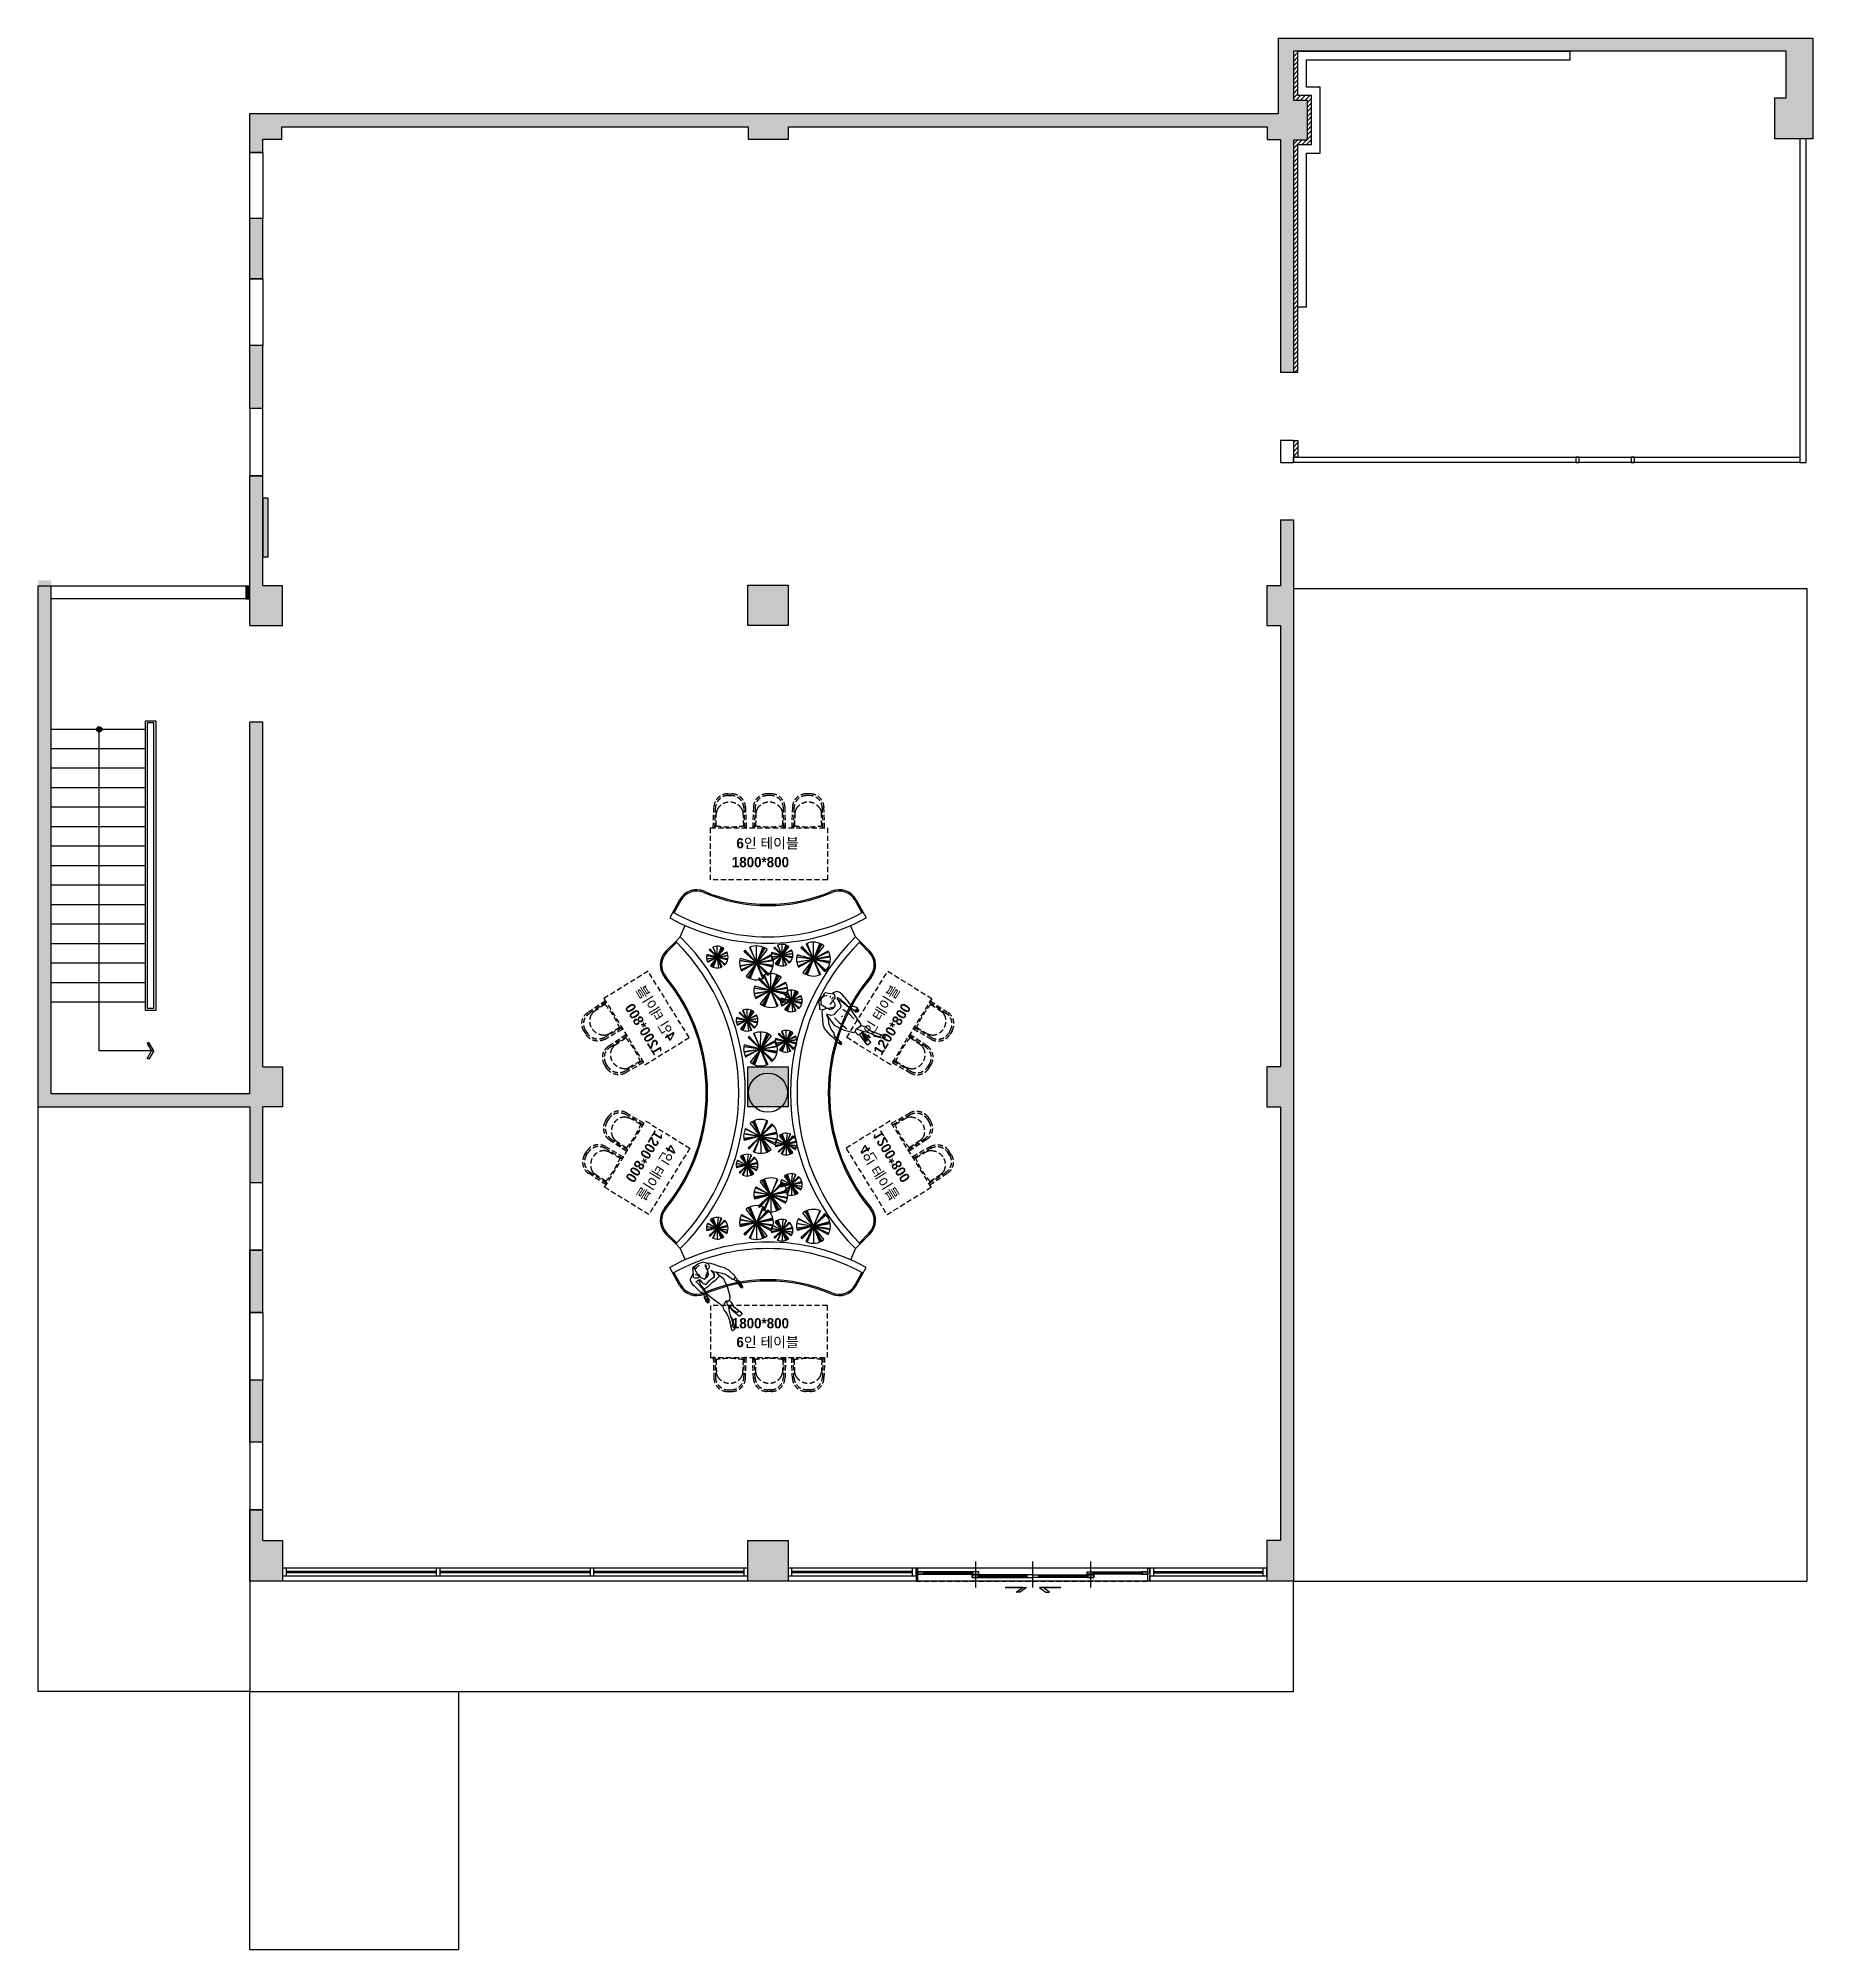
# Model space of a CAD drawing. Header units: inches. Extents: x 534032 to 1143673, y -290961 to -52681.
# Drawn here: x 1062299 to 1089617, y -119126 to -89699 of the extents above; entities that cross this region are included whole.
import ezdxf

# ---------------------------------------------------------------- set-up
doc = ezdxf.new("R2010")
doc.units = ezdxf.units.IN
doc.header["$LTSCALE"] = 100
doc.header["$MEASUREMENT"] = 0
doc.linetypes.add('DH-HID2', pattern=[1.2, 0.8, -0.4])
for name, color, linetype in [('0-설비 급배수', 10, 'Continuous'), ('03-WAL NEW', 3, 'Continuous'), ('04-WIN', 4, 'Continuous'), ('08-HAT', 8, 'Continuous'), ('2-con', 2, 'Continuous'), ('3.기호.계단선', 30, 'Continuous'), ('C-WIN', 4, 'Continuous'), ('CO-DO-FR', 7, 'Continuous'), ('CO-DOOR', 8, 'Continuous'), ('FU-FURM', 251, 'DH-HID2')]:
    doc.layers.add(name, color=color, linetype=linetype)
doc.styles.add('넥슨고딕', font='NEXONLv1GothicBold.ttf')
pattern_1 = [(0, (0, 88), (15.625, 31.25), [0, -31.25])]

msp = doc.modelspace()

# ---------------------------------------------------------------- texts
at = {"layer": 'FU-FURM', "style": '넥슨고딕'}
for s, p in [('6인 테이블', (1073046.9, -102169.8)), ('1800*800', (1072976.3, -102460.4)), ('1800*800', (1072976.3, -109559)), ('6인 테이블', (1073046.9, -109849.6))]:
    msp.add_text(s, height=157.07, dxfattribs=at).set_placement(p)

# ---------------------------------------------------------------- blocks, each defined once
blk = doc.blocks.new('D-406')
at = {"layer": 'CO-DO-FR'}
for points in [[(0, 200), (30, 200), (30, 0), (0, 0)], [(3600, 200), (3570, 200), (3570, 0), (3600, 0)]]:
    blk.add_lwpolyline(points, close=True, dxfattribs=at)
at = {"layer": 'CO-DOOR', "color": 251}
for p, q in [((915, -100), (915, 300)), ((1800, 300), (1800, -100)), ((2685, -100), (2685, 300))]:
    blk.add_line(p, q, dxfattribs=at)
at = {"layer": 'CO-DOOR', "color": 1}
for points in [[(1371, 300), (1700, 300), (1601, 372), (1543, 372), (1642, 300), (1371, 300)], [(2229, 300), (1900, 300), (1999, 372), (2057, 372), (1958, 300), (2229, 300)]]:
    blk.add_lwpolyline(points, close=True, dxfattribs=at)
at = {"layer": 'CO-DOOR', "color": 251, "linetype": 'DH-HID2'}
blk.add_lwpolyline([(0, 200), (3600, 200), (3600, 0), (0, 0)], close=True, dxfattribs=at)
at = {"layer": 'CO-DOOR', "color": 251}
for points in [[(30, 95), (965, 95), (965, 55), (30, 55)], [(1800, 105), (865, 105), (865, 145), (1800, 145)], [(1800, 105), (2735, 105), (2735, 145), (1800, 145)], [(3570, 95), (2635, 95), (2635, 55), (3570, 55)]]:
    blk.add_lwpolyline(points, close=True, dxfattribs=at)
at = {"layer": 'CO-DOOR'}
for points in [[(130, 95), (30, 95), (30, 55), (130, 55), (130, 70), (120, 70), (120, 80), (130, 80), (130, 95)], [(120, 70), (875, 70), (875, 80), (120, 80)], [(965, 145), (865, 145), (865, 105), (965, 105), (965, 120), (955, 120), (955, 130), (965, 130), (965, 145)], [(865, 95), (965, 95), (965, 55), (865, 55), (865, 70), (875, 70), (875, 80), (865, 80), (865, 95)], [(955, 120), (1710, 120), (1710, 130), (955, 130)], [(1700, 145), (1800, 145), (1800, 105), (1700, 105), (1700, 120), (1710, 120), (1710, 130), (1700, 130), (1700, 145)], [(1900, 145), (1800, 145), (1800, 105), (1900, 105), (1900, 120), (1890, 120), (1890, 130), (1900, 130), (1900, 145)], [(1890, 120), (2645, 120), (2645, 130), (1890, 130)], [(2635, 145), (2735, 145), (2735, 105), (2635, 105), (2635, 120), (2645, 120), (2645, 130), (2635, 130), (2635, 145)], [(2735, 95), (2635, 95), (2635, 55), (2735, 55), (2735, 70), (2725, 70), (2725, 80), (2735, 80), (2735, 95)], [(2725, 70), (3480, 70), (3480, 80), (2725, 80)], [(3470, 95), (3570, 95), (3570, 55), (3470, 55), (3470, 70), (3480, 70), (3480, 80), (3470, 80), (3470, 95)]]:
    blk.add_lwpolyline(points, close=True, dxfattribs=at)
blk = doc.blocks.new('floorplan')
at = {"layer": '08-HAT'}
h = blk.add_hatch(dxfattribs=at)
h.set_pattern_fill('DOTS', color=8, scale=500)
h.paths.add_polyline_path([(183423, 28685), (190793, 28685), (190793, 28490), (190998, 28490), (190998, 24905), (191198, 24905), (191198, 28480), (191408, 28480), (191408, 29095), (191198, 29095), (191198, 29847), (198783, 29847), (198783, 29130), (198608, 29130), (198608, 28500), (199193, 28500), (199193, 30047), (190968, 30047), (190968, 28890), (175135, 28890), (175135, 28290), (175335, 28290), (175335, 28495), (175623, 28495), (175623, 28685), (182803, 28685), (182803, 28495), (183423, 28495)])
h = blk.add_hatch(dxfattribs=at)
h.set_pattern_fill('_USER', color=256, scale=50, angle=45, pattern_type=0)
h.set_pattern_definition([(45, (0, 0), (-35.355339, 35.355339), [])])
h.paths.add_polyline_path([(191268, 28410), (191408, 28410), (191478, 28410), (191478, 29095), (191478, 29165), (191268, 29165), (191268, 29847), (191198, 29847), (191198, 29095), (191408, 29095), (191408, 28480), (191198, 28480), (191198, 24905), (191268, 24905)])
h.paths.add_polyline_path([(191268, 23855), (191198, 23855), (191198, 23600), (191268, 23600)])
h = blk.add_hatch(dxfattribs=at)
h.set_pattern_fill('DOTS', color=8, scale=500)
h.set_pattern_definition(pattern_1)
h.paths.add_polyline_path([(191198, 22635), (190998, 22635), (190998, 21615), (190788, 21615), (190788, 21005), (190998, 21005), (190998, 14210), (190788, 14210), (190788, 13595), (190998, 13595), (190998, 6920), (190788, 6920), (190788, 6295), (191198, 6295)])
h.paths.add_polyline_path([(183418, 21628), (182798, 21628), (182798, 21008), (183418, 21008)])
h.paths.add_polyline_path([(175635, 21615), (175335, 21615), (175335, 23310), (175135, 23310), (175135, 21005), (175635, 21005)])
h.paths.add_polyline_path([(175335, 25315), (175135, 25315), (175135, 24345), (175335, 24345)])
h.paths.add_polyline_path([(175335, 27270), (175135, 27270), (175135, 26345), (175335, 26345)])
h.paths.add_polyline_path([(175335, 11390), (175135, 11390), (175135, 10430), (175335, 10430)])
h.paths.add_polyline_path([(175335, 9390), (175135, 9390), (175135, 8435), (175335, 8435)])
h.paths.add_polyline_path([(175635, 6920), (175335, 6920), (175335, 7395), (175135, 7395), (175135, 6295), (175635, 6295)])
h.paths.add_polyline_path([(183418, 6920), (182798, 6920), (182798, 6295), (183418, 6295)])
h.paths.add_polyline_path([(183418, 14210), (182798, 14210), (182798, 13595), (183418, 13595)])
h.paths.add_polyline_path([(175335, 19520), (175135, 19520), (175135, 13795), (172075, 13795), (172075, 21703), (171875, 21703), (171875, 13595), (175135, 13595), (175135, 12425), (175335, 12425), (175335, 13595), (175635, 13595), (175635, 14210), (175335, 14210)])
h = blk.add_hatch(dxfattribs=at)
h.set_pattern_fill('DOTS', color=8, scale=500)
h.set_pattern_definition(pattern_1)
h.paths.add_polyline_path([(172075, 21703), (171875, 21703), (171875, 13595), (175135, 13595), (175135, 13795), (172075, 13795), (172075, 21503), (172075, 21503)])
h = blk.add_hatch(color=256, dxfattribs=at)
h.dxf.hatch_style = 1
h.paths.add_polyline_path([(175135, 21615), (175075, 21615), (175075, 21415), (175135, 21415)])
at = {"layer": '3.기호.계단선'}
h = blk.add_hatch(color=256, dxfattribs=at)
h.dxf.hatch_style = 1
h.paths.add_polyline_path([(175335, 22065), (175415, 22065), (175415, 22965), (175335, 22965)])
at = {"color": 0, "linetype": 'Continuous'}
for p, q in [((173525, 15078), (173525, 19538)), ((173525, 19538), (173685, 19538)), ((173555, 15108), (173555, 19508)), ((173655, 19508), (173555, 19508)), ((173655, 15108), (173655, 19508)), ((173685, 19538), (173685, 15078)), ((173525, 19408), (172075, 19408)), ((173525, 19108), (172075, 19108)), ((173525, 18808), (172075, 18808)), ((173525, 18508), (172075, 18508)), ((173525, 18208), (172075, 18208)), ((173525, 17908), (172075, 17908)), ((173525, 17608), (172075, 17608)), ((173525, 17308), (172075, 17308)), ((173525, 17008), (172075, 17008)), ((173525, 16708), (172075, 16708)), ((173525, 16408), (172075, 16408)), ((173525, 16108), (172075, 16108)), ((173525, 15808), (172075, 15808)), ((173525, 15508), (172075, 15508)), ((173525, 15208), (172075, 15208)), ((173685, 15078), (173525, 15078)), ((173655, 15108), (173555, 15108))]:
    blk.add_line(p, q, dxfattribs=at)
at = {"color": 7, "linetype": 'Continuous'}
for p, q in [((172815, 14458), (172815, 19408)), ((173655, 14458), (172815, 14458)), ((173580, 14588), (173554, 14573)), ((173554, 14573), (173620, 14458)), ((173554, 14343), (173620, 14458)), ((173655, 14458), (173580, 14588)), ((173655, 14458), (173580, 14328)), ((173580, 14328), (173554, 14343))]:
    blk.add_line(p, q, dxfattribs=at)
for points in [[(175135, 6295), (175135, 4595), (191198, 4595), (191198, 6295), (175135, 6295)], [(175135, 4595), (178345, 4595), (178345, 620), (175135, 620), (175135, 4595)]]:
    blk.add_lwpolyline(points)
at = {"color": 0, "linetype": 'Continuous'}
for radius in [40, 30, 20, 10, 5]:
    blk.add_circle((172815, 19408), radius, dxfattribs=at)
at = {"layer": '0-설비 급배수'}
for p, q in [((195458, 29717), (195458, 29847)), ((191398, 25905), (191268, 25905))]:
    blk.add_line(p, q, dxfattribs=at)
for points in [[(191268, 25905), (191268, 28410), (191478, 28410), (191478, 29165), (191268, 29165), (191268, 29847), (195458, 29847)], [(191398, 25905), (191398, 28280), (191608, 28280), (191608, 29295), (191398, 29295), (191398, 29717), (195458, 29717)]]:
    blk.add_lwpolyline(points, dxfattribs=at)
at = {"layer": '03-WAL NEW'}
blk.add_lwpolyline([(191198, 24905), (191268, 24905), (191268, 28410), (191268, 28410), (191408, 28410), (191478, 28410), (191478, 29095), (191478, 29165), (191268, 29165), (191268, 29847)], dxfattribs=at)
at = {"layer": '04-WIN'}
for p, q in [((198993, 28500), (198993, 23600)), ((178003, 6445), (175695, 6445)), ((178003, 6425), (175695, 6425)), ((175695, 6375), (178003, 6375)), ((180370, 6445), (178063, 6445)), ((180370, 6425), (178063, 6425)), ((178063, 6375), (180370, 6375)), ((182738, 6445), (180430, 6445)), ((182738, 6425), (180430, 6425)), ((180430, 6375), (182738, 6375)), ((185328, 6445), (183478, 6445)), ((185328, 6425), (183478, 6425)), ((183478, 6375), (185328, 6375)), ((189048, 6445), (190728, 6445)), ((189048, 6425), (190728, 6425)), ((189048, 6375), (190728, 6375))]:
    blk.add_line(p, q, dxfattribs=at)
for points in [[(198993, 23515), (199093, 23515), (199093, 28500), (198993, 28500)], [(195598, 23515), (195598, 23600), (195548, 23600), (195548, 23515), (195598, 23515)], [(196448, 23515), (196448, 23600), (196398, 23600), (196398, 23515), (196448, 23515)], [(182798, 6495), (175635, 6495)], [(190788, 6495), (183418, 6495)], [(182798, 6295), (175635, 6295)], [(190788, 6295), (183418, 6295)]]:
    blk.add_lwpolyline(points, dxfattribs=at)
for points in [[(191198, 23600), (198993, 23600), (198993, 23515), (191198, 23515)], [(175695, 6375), (175695, 6495), (175635, 6495), (175635, 6375)], [(178063, 6375), (178063, 6495), (178003, 6495), (178003, 6375)], [(180430, 6375), (180430, 6495), (180370, 6495), (180370, 6375)], [(182798, 6375), (182798, 6495), (182738, 6495), (182738, 6375)], [(183478, 6375), (183478, 6495), (183418, 6495), (183418, 6375)], [(185388, 6375), (185388, 6495), (185328, 6495), (185328, 6375)], [(189048, 6375), (189048, 6495), (188988, 6495), (188988, 6375)], [(190788, 6375), (190788, 6495), (190728, 6495), (190728, 6375)]]:
    blk.add_lwpolyline(points, close=True, dxfattribs=at)
at = {"layer": '2-con'}
for p, q in [((190968, 28890), (190968, 30047)), ((190968, 30047), (199193, 30047)), ((175335, 28290), (175135, 28290)), ((175335, 27270), (175135, 27270)), ((175335, 26345), (175135, 26345)), ((175335, 25315), (175135, 25315)), ((190998, 24905), (191198, 24905)), ((175335, 24345), (175135, 24345)), ((191198, 23855), (190998, 23855)), ((175335, 23310), (175135, 23310)), ((190998, 23515), (191198, 23515)), ((190998, 22635), (191198, 22635)), ((172075, 13795), (172075, 21615)), ((175075, 21415), (175075, 21615)), ((175075, 21415), (175135, 21415)), ((175335, 19520), (175135, 19520)), ((175335, 19520), (175135, 19520)), ((175135, 13795), (172075, 13795)), ((175335, 12425), (175135, 12425)), ((175335, 11390), (175135, 11390)), ((175335, 10430), (175135, 10430)), ((175335, 9390), (175135, 9390)), ((175335, 8435), (175135, 8435)), ((175335, 7395), (175135, 7395))]:
    blk.add_line(p, q, dxfattribs=at)
at = {"layer": '2-con', "color": 3}
for p, q in [((191198, 21575), (199103, 21575)), ((199103, 21575), (199103, 6295)), ((191198, 6295), (199103, 6295))]:
    blk.add_line(p, q, dxfattribs=at)
at = {"layer": '2-con'}
for points in [[(199193, 30047), (199193, 28500), (198608, 28500), (198608, 29130), (198783, 29130), (198783, 29847), (191198, 29847), (191198, 29095), (191408, 29095), (191408, 28480), (191198, 28480)], [(175135, 28290), (175135, 28890), (190968, 28890)], [(175335, 28290), (175335, 28495), (175623, 28495), (175623, 28685), (182803, 28685), (182803, 28495), (183423, 28495), (183423, 28685), (190793, 28685), (190793, 28490), (190998, 28490)], [(190998, 28490), (190998, 24905)], [(191198, 28480), (191198, 24905)], [(175135, 26345), (175135, 27270)], [(175335, 26345), (175335, 27270)], [(175135, 24345), (175135, 25315)], [(175335, 24345), (175335, 25315)], [(190998, 23855), (190998, 23515)], [(191198, 23855), (191198, 23515)], [(175135, 21005), (175135, 23310)], [(175335, 21615), (175335, 23310)], [(191198, 22635), (191198, 6295), (190788, 6295)], [(190998, 22635), (190998, 21615)], [(171875, 13595), (171875, 21615), (172075, 21615)], [(175075, 21615), (175135, 21615)], [(175135, 21005), (175635, 21005), (175635, 21615), (175335, 21615)], [(190998, 21615), (190788, 21615), (190788, 21005), (190998, 21005)], [(190998, 21005), (190998, 14210)], [(175135, 13795), (175135, 19520)], [(175335, 14210), (175335, 19520)], [(175335, 14210), (175635, 14210), (175635, 13595), (175335, 13595)], [(190998, 14210), (190788, 14210), (190788, 13595), (190998, 13595)], [(175335, 12425), (175335, 13595)], [(190998, 13595), (190998, 6920)], [(175135, 10430), (175135, 11390)], [(175335, 10430), (175335, 11390)], [(175135, 8435), (175135, 9390)], [(175335, 8435), (175335, 9390)], [(175635, 6295), (175135, 6295), (175135, 7395)], [(175335, 6920), (175335, 7395)], [(175335, 6920), (175635, 6920), (175635, 6295)], [(182798, 6295), (182798, 6920), (183418, 6920), (183418, 6295)], [(190998, 6920), (190788, 6920), (190788, 6295)], [(183418, 6295), (182798, 6295)]]:
    blk.add_lwpolyline(points, dxfattribs=at)
at = {"layer": '2-con', "color": 3}
blk.add_lwpolyline([(191198, 23855), (191268, 23855), (191268, 23600), (191198, 23600)], dxfattribs=at)
at = {"layer": '2-con'}
for points in [[(182798, 21628), (183418, 21628), (183418, 21008), (182798, 21008)], [(182798, 14210), (183418, 14210), (183418, 13595), (182798, 13595)], [(171875, 13595), (175135, 13595), (175135, 4595), (171875, 4595)]]:
    blk.add_lwpolyline(points, close=True, dxfattribs=at)
at = {"layer": '3.기호.계단선'}
blk.add_lwpolyline([(175335, 22065), (175415, 22065), (175415, 22965), (175335, 22965), (175335, 22065)], dxfattribs=at)
at = {"layer": 'C-WIN'}
for points in [[(175335, 27270), (175135, 27270), (175135, 28290), (175335, 28290)], [(175335, 25315), (175135, 25315), (175135, 26345), (175335, 26345)], [(175135, 23310), (175335, 23310), (175335, 24345), (175135, 24345)], [(175075, 21415), (172075, 21415), (172075, 21615), (175075, 21615)], [(175135, 11390), (175335, 11390), (175335, 12425), (175135, 12425)], [(175335, 9390), (175135, 9390), (175135, 10430), (175335, 10430)], [(175135, 7395), (175335, 7395), (175335, 8435), (175135, 8435)]]:
    blk.add_lwpolyline(points, close=True, dxfattribs=at)
at = {"layer": 'CO-DOOR', "xscale": -1, "rotation": 180}
blk.add_blockref('D-406', (185388, 6495), dxfattribs=at)
blk = doc.blocks.new('p-3')
at = {"color": 8}
for p, q in [((190951.3, -7623.6), (190958.4, -7615.1)), ((190958.4, -7615.1), (190960.4, -7614.2)), ((190961.8, -7606.3), (190958.8, -7609.1)), ((190958.8, -7609.1), (190961.2, -7613.1)), ((190960.4, -7614.2), (190961.4, -7613.8)), ((190961.2, -7613.1), (190964.8, -7614.8)), ((190965.4, -7600.8), (190961.8, -7606.3)), ((190964.8, -7614.8), (190967.1, -7615.1)), ((190965.2, -7606.3), (190971.9, -7599.7)), ((190967.4, -7614.9), (190965.2, -7606.3)), ((190973, -7598.4), (190965.4, -7600.8)), ((190967.1, -7615.1), (190969.6, -7617.9)), ((190969.3, -7618.4), (190970.2, -7621.3)), ((190969.6, -7617.9), (190977.7, -7622.8)), ((190970.2, -7621.3), (190973.5, -7622.2)), ((190971.9, -7599.7), (190977.7, -7600.1)), ((190979.3, -7599), (190973, -7598.4)), ((190975.8, -7615.8), (190980.5, -7615.5)), ((190977.7, -7600.1), (190982.3, -7602.5)), ((190981.2, -7597.3), (190979, -7597.6)), ((190979, -7597.6), (190979.3, -7599)), ((190980.5, -7615.5), (190982.4, -7613.8)), ((190980.7, -7622.5), (190982.7, -7615.9)), ((190983.6, -7598.4), (190981.2, -7597.3)), ((190982.7, -7615.9), (190983.4, -7614.4)), ((190983, -7611.4), (190987.1, -7611.4)), ((190983.3, -7608.5), (190985.3, -7606.7)), ((190983.4, -7614.4), (190987.6, -7614.4)), ((190985.7, -7602.3), (190983.6, -7598.4)), ((190991.3, -7609.1), (190985.7, -7602.3)), ((190987.6, -7614.4), (190991, -7610.7)), ((190988.1, -7619.8), (190987.6, -7625)), ((190988.8, -7618.6), (190991.1, -7615.9)), ((190991.4, -7624.9), (190988.8, -7618.6)), ((190996.4, -7608.2), (190989.7, -7606.1)), ((190991, -7610.7), (190991.3, -7609.1)), ((190991.1, -7615.9), (190992.8, -7621.2)), ((190992.8, -7621.2), (190992.8, -7634.2)), ((190998, -7611.1), (190996.4, -7608.2)), ((190999.1, -7613.5), (190998, -7611.1)), ((190998.1, -7633.7), (190999.4, -7618.9)), ((190999.4, -7618.9), (190999.1, -7613.5)), ((190941.7, -7649.8), (190943.2, -7635.9)), ((190942.3, -7652.1), (190941.7, -7649.8)), ((190943.2, -7635.9), (190945.6, -7630.3)), ((190945.6, -7630.3), (190951.3, -7623.6)), ((190948, -7650.8), (190946.3, -7652.9)), ((190949.3, -7644), (190948, -7650.8)), ((190952.3, -7637), (190949.3, -7644)), ((190953.7, -7634.2), (190952.3, -7637)), ((190958.1, -7628.5), (190953.7, -7634.2)), ((190958.5, -7633.2), (190957.4, -7642.6)), ((190957.4, -7642.6), (190961.7, -7657.4)), ((190960.1, -7623), (190958.1, -7628.5)), ((190960.1, -7623), (190958.5, -7633.2)), ((190963.9, -7628.5), (190960.9, -7622.5)), ((190967.9, -7631), (190963.9, -7628.5)), ((190965.8, -7635), (190965.4, -7645.1)), ((190965.4, -7645.1), (190966.9, -7660.3)), ((190975.5, -7630.3), (190967.9, -7631)), ((190973.5, -7622.2), (190974.3, -7623.3)), ((190974.3, -7623.3), (190975.3, -7623.8)), ((190974.9, -7641.1), (190976.8, -7641.9)), ((190975.3, -7623.8), (190975.9, -7622.1)), ((190983, -7630.9), (190975.5, -7630.3)), ((190977.7, -7622.8), (190980.7, -7622.5)), ((190985.7, -7628.9), (190983, -7630.9)), ((190983.9, -7634.6), (190986.1, -7646.8)), ((190986.1, -7646.8), (190985.4, -7657.4)), ((190987.6, -7625), (190985.7, -7628.9)), ((190987.3, -7671.7), (190993, -7642.7)), ((190993, -7642.7), (190991.4, -7624.9)), ((190992.8, -7634.2), (190993.3, -7640.7)), ((190993.3, -7640.7), (190997.4, -7640.3)), ((190993.8, -7640.7), (190994.4, -7643.1)), ((190994.4, -7643.1), (190995.3, -7652.4)), ((190996.3, -7652.2), (190996.3, -7648.7)), ((190996.3, -7648.7), (190997.2, -7653.5)), ((190997.5, -7642.3), (190997.1, -7640.6)), ((190997.8, -7653.8), (190997.1, -7649.1)), ((190997.1, -7649.1), (190998.4, -7654.1)), ((190997.2, -7634.6), (190998.1, -7633.7)), ((190997.4, -7640.3), (190997.2, -7634.6)), ((190999.5, -7644.1), (190997.5, -7642.3)), ((190999.2, -7654.2), (190998.8, -7649.8)), ((190998.8, -7649.8), (190999.7, -7653.7)), ((191001.7, -7650.1), (190999.5, -7644.1)), ((191000.2, -7653.8), (190999.8, -7649.1)), ((190999.8, -7649.1), (191001.1, -7650.7)), ((191001.1, -7650.7), (191001.7, -7650.1)), ((190942.6, -7656.9), (190942.3, -7652.1)), ((190945.3, -7657.5), (190942.6, -7656.9)), ((190942.7, -7657.8), (190942.7, -7666.6)), ((190942.7, -7666.6), (190943.6, -7671)), ((190943.6, -7671), (190943.9, -7666.3)), ((190943.9, -7666.3), (190944, -7671.2)), ((190944, -7671.2), (190944.9, -7671.2)), ((190944.9, -7671.2), (190944.6, -7666.3)), ((190944.6, -7666.3), (190945.6, -7670.7)), ((190946, -7670.2), (190945.1, -7667)), ((190945.1, -7667), (190946.1, -7669.5)), ((190946.3, -7652.9), (190945.3, -7657.5)), ((190946.4, -7669.3), (190945.4, -7657.9)), ((190945.6, -7670.7), (190946, -7670.2)), ((190946.1, -7669.5), (190946.4, -7669.3)), ((190961.7, -7657.4), (190970.2, -7671.7)), ((190970.2, -7671.7), (190973.9, -7672.6)), ((190972.5, -7678.9), (190973, -7672.7)), ((190974, -7681.6), (190972.5, -7678.9)), ((190977.5, -7681), (190973, -7680)), ((190973.9, -7672.6), (190977, -7670.6)), ((190977, -7670.6), (190984.9, -7672.4)), ((190982.3, -7682.7), (190977.5, -7671.5)), ((190979.9, -7679.6), (190977.5, -7681)), ((190984.9, -7672.4), (190987.3, -7671.7)), ((190986.7, -7672.7), (190989.6, -7679)), ((190989.6, -7679), (190990.3, -7687.3)), ((190995.3, -7652.4), (190996.3, -7652.2)), ((190997.2, -7653.5), (190997.8, -7653.8)), ((190998.4, -7654.1), (190999.2, -7654.2)), ((190999.7, -7653.7), (191000.2, -7653.8)), ((190971.6, -7699.8), (190974.3, -7683.8)), ((190972.6, -7701.1), (190971.6, -7699.8)), ((190976.5, -7701.3), (190972.6, -7701.1)), ((190973.3, -7693.8), (190974.5, -7684.8)), ((190975.3, -7695.4), (190973.3, -7693.8)), ((190974.3, -7683.8), (190974, -7681.6)), ((190977.3, -7694.4), (190975.3, -7695.4)), ((190977.5, -7701.1), (190976.5, -7701.3)), ((190978.6, -7685.3), (190977.3, -7694.4)), ((190980, -7686.5), (190977.5, -7701.1)), ((190981.3, -7681.3), (190979, -7683)), ((190979, -7683), (190980, -7686.5)), ((190985.6, -7687.3), (190982.3, -7682.7)), ((190989.3, -7695.1), (190985.6, -7687.3)), ((190989, -7699.6), (190989.3, -7695.1)), ((190996.4, -7711.2), (190989, -7699.6)), ((190993.3, -7704.6), (190989.7, -7697.1)), ((190990.3, -7687.3), (190997.4, -7703.1)), ((190995.8, -7705.2), (190993.3, -7704.6)), ((190997.1, -7703.2), (190995.8, -7705.2)), ((190997.4, -7703.1), (191000.7, -7709.3)), ((191000.7, -7709.3), (190999.8, -7711)), ((190999.8, -7711), (190996.4, -7711.2))]:
    blk.add_line(p, q, dxfattribs=at)
blk = doc.blocks.new('A$C0ACF2E9F')
at = {"color": 8}
for p, q in [((82, 880), (109, 932)), ((109, 932), (122, 959)), ((122, 959), (149, 1005)), ((149, 1005), (188, 1042)), ((207, 892), (161, 835)), ((192, 1050), (179, 1025)), ((185, 1000), (179, 1025)), ((188, 997), (185, 1000)), ((188, 997), (222, 969)), ((197, 1053), (192, 1050)), ((197, 1053), (234, 1104)), ((215, 851), (200, 884)), ((221, 862), (209, 915)), ((221, 926), (221, 888)), ((221, 888), (221, 862)), ((234, 1047), (222, 1036)), ((232, 1014), (222, 1036)), ((254, 969), (222, 969)), ((245, 993), (232, 1014)), ((234, 1104), (252, 1110)), ((245, 1034), (248, 1012)), ((252, 975), (245, 993)), ((248, 1012), (252, 999)), ((252, 1110), (308, 1130)), ((259, 977), (252, 999)), ((258, 969), (252, 975)), ((259, 977), (258, 969)), ((258, 969), (258, 959)), ((262, 945), (258, 959)), ((269, 933), (262, 945)), ((282, 932), (269, 933)), ((275, 925), (274, 933)), ((329, 909), (275, 942)), ((281, 910), (275, 925)), ((288, 900), (281, 910)), ((319, 915), (282, 932)), ((288, 900), (319, 895)), ((301, 1103), (366, 1103)), ((308, 1130), (359, 1130)), ((329, 909), (319, 915)), ((359, 889), (319, 915)), ((329, 881), (319, 895)), ((329, 909), (359, 889)), ((345, 895), (338, 881)), ((349, 895), (345, 895)), ((349, 895), (345, 895)), ((359, 1130), (415, 1110)), ((386, 892), (359, 889)), ((362, 1130), (370, 1137)), ((366, 1103), (396, 1096)), ((370, 1137), (392, 1143)), ((400, 928), (386, 892)), ((392, 1143), (416, 1128)), ((396, 1096), (403, 1074)), ((405, 939), (400, 928)), ((403, 1074), (412, 1034)), ((410, 1012), (405, 999)), ((405, 999), (405, 977)), ((405, 977), (407, 969)), ((407, 959), (405, 939)), ((412, 970), (407, 959)), ((407, 969), (407, 959)), ((412, 1034), (410, 1012)), ((415, 993), (412, 975)), ((412, 975), (412, 970)), ((445, 969), (412, 969)), ((430, 1014), (415, 977)), ((416, 1128), (433, 1104)), ((440, 1036), (430, 1014)), ((433, 1104), (470, 1053)), ((449, 928), (436, 937)), ((443, 932), (443, 888)), ((443, 862), (457, 930)), ((443, 888), (443, 862)), ((479, 997), (445, 969)), ((464, 935), (449, 928)), ((457, 1068), (459, 1068)), ((459, 1068), (549, 1035)), ((460, 932), (470, 912)), ((464, 935), (486, 937)), ((470, 1053), (474, 1050)), ((470, 912), (489, 843)), ((474, 1050), (496, 1026)), ((482, 1000), (479, 997)), ((496, 1026), (482, 1000)), ((497, 939), (486, 937)), ((509, 944), (497, 939)), ((507, 919), (500, 940)), ((504, 792), (507, 919)), ((549, 1035), (567, 1014)), ((570, 918), (563, 778)), ((567, 1014), (574, 984)), ((575, 956), (570, 918)), ((574, 984), (575, 956)), ((0, 608), (8, 744)), ((7, 596), (0, 608)), ((2, 548), (7, 596)), ((7, 596), (44, 590)), ((8, 744), (24, 778)), ((24, 778), (30, 797)), ((30, 797), (37, 814)), ((37, 814), (82, 880)), ((44, 590), (39, 545)), ((60, 604), (44, 590)), ((77, 695), (60, 604)), ((105, 755), (77, 695)), ((114, 762), (105, 755)), ((117, 776), (114, 762)), ((161, 835), (117, 776)), ((158, 692), (175, 796)), ((194, 563), (158, 692)), ((171, 769), (175, 843)), ((175, 843), (179, 857)), ((175, 843), (175, 796)), ((175, 796), (188, 769)), ((188, 769), (242, 765)), ((227, 825), (215, 851)), ((221, 862), (221, 851)), ((245, 808), (221, 851)), ((239, 819), (227, 825)), ((321, 769), (242, 765)), ((245, 808), (332, 821)), ((321, 769), (423, 765)), ((338, 881), (329, 881)), ((417, 808), (332, 821)), ((443, 851), (417, 808)), ((423, 765), (477, 769)), ((443, 862), (443, 851)), ((489, 796), (477, 769)), ((507, 692), (483, 563)), ((489, 843), (493, 769)), ((489, 843), (489, 796)), ((489, 796), (507, 692)), ((511, 771), (504, 792)), ((511, 771), (513, 711)), ((553, 713), (513, 711)), ((523, 688), (520, 711)), ((524, 682), (523, 688)), ((527, 651), (524, 682)), ((570, 653), (524, 682)), ((534, 597), (527, 651)), ((541, 593), (534, 597)), ((551, 584), (541, 638)), ((544, 597), (541, 593)), ((544, 621), (544, 597)), ((550, 714), (559, 691)), ((563, 778), (551, 767)), ((551, 767), (553, 713)), ((566, 574), (553, 637)), ((559, 691), (574, 675)), ((559, 606), (561, 587)), ((564, 791), (563, 778)), ((577, 580), (566, 637)), ((571, 608), (574, 578)), ((580, 627), (573, 647)), ((574, 675), (584, 645)), ((588, 608), (580, 627)), ((580, 625), (587, 583)), ((584, 645), (594, 617)), ((593, 611), (588, 608)), ((594, 617), (593, 611)), ((10, 547), (2, 548)), ((3, 489), (7, 513)), ((7, 467), (3, 489)), ((7, 523), (10, 533)), ((7, 523), (7, 492)), ((7, 493), (7, 523)), ((7, 460), (7, 492)), ((10, 453), (7, 460)), ((14, 410), (9, 455)), ((39, 545), (10, 547)), ((10, 533), (10, 547)), ((16, 455), (10, 453)), ((19, 410), (14, 410)), ((17, 473), (16, 455)), ((17, 497), (36, 519)), ((17, 497), (17, 473)), ((17, 472), (24, 410)), ((24, 410), (19, 410)), ((23, 402), (21, 410)), ((27, 402), (23, 402)), ((26, 469), (33, 402)), ((33, 402), (27, 402)), ((33, 410), (31, 410)), ((33, 467), (38, 410)), ((38, 410), (33, 410)), ((34, 545), (37, 530)), ((37, 530), (36, 519)), ((36, 519), (40, 483)), ((44, 419), (38, 419)), ((40, 483), (47, 422)), ((47, 422), (44, 419)), ((259, 427), (194, 563)), ((284, 403), (259, 427)), ((323, 389), (284, 403)), ((309, 348), (313, 393)), ((309, 333), (309, 348)), ((322, 310), (309, 333)), ((309, 317), (309, 333)), ((323, 298), (309, 317)), ((363, 305), (322, 310)), ((356, 416), (323, 389)), ((329, 274), (323, 298)), ((363, 379), (347, 408)), ((429, 389), (356, 416)), ((375, 362), (363, 379)), ((363, 305), (385, 319)), ((388, 302), (372, 288)), ((375, 362), (386, 323)), ((400, 289), (383, 318)), ((386, 323), (400, 289)), ((389, 308), (388, 302)), ((453, 402), (429, 389)), ((445, 398), (460, 363)), ((457, 453), (453, 402)), ((483, 563), (457, 453)), ((460, 363), (474, 329)), ((474, 329), (480, 258)), ((557, 584), (551, 584)), ((561, 587), (557, 584)), ((571, 574), (566, 574)), ((574, 578), (571, 574)), ((583, 580), (577, 580)), ((587, 583), (583, 580)), ((296, 115), (323, 262)), ((305, 103), (296, 115)), ((296, 115), (305, 103)), ((342, 101), (305, 103)), ((315, 182), (328, 261)), ((315, 182), (329, 164)), ((323, 262), (326, 279)), ((326, 279), (328, 281)), ((326, 279), (328, 281)), ((328, 261), (329, 274)), ((329, 164), (349, 175)), ((356, 110), (342, 101)), ((373, 269), (349, 175)), ((378, 252), (356, 111)), ((372, 288), (365, 266)), ((370, 281), (373, 269)), ((372, 288), (378, 252)), ((433, 242), (400, 289)), ((453, 205), (433, 242)), ((469, 167), (453, 205)), ((459, 188), (459, 191)), ((467, 133), (459, 188)), ((467, 151), (469, 167)), ((517, 68), (467, 151)), ((467, 151), (467, 133)), ((530, 4), (467, 133)), ((480, 258), (496, 202)), ((496, 202), (514, 158)), ((514, 158), (550, 85)), ((541, 64), (517, 68)), ((521, 148), (587, 27)), ((547, 0), (530, 4)), ((530, 4), (530, 3)), ((547, 0), (530, 3)), ((550, 85), (541, 64)), ((581, 11), (547, 0)), ((581, 11), (547, 0)), ((587, 27), (581, 11)), ((587, 26), (581, 11)), ((587, 27), (587, 26))]:
    blk.add_line(p, q, dxfattribs=at)
blk = doc.blocks.new('33')
at = {"layer": 'FU-FURM'}
for p, q in [((293100, 32232), (293110, 31918)), ((293126, 32232), (293100, 32232)), ((293126, 32232), (293136, 31912)), ((293143, 32198), (293126, 32232)), ((293144, 32198), (293150, 32000)), ((293558, 31999), (293565, 32198)), ((293566, 32198), (293583, 32232)), ((293572, 31914), (293583, 32232)), ((293608, 32232), (293583, 32232)), ((293597, 31907), (293608, 32232)), ((293719, 31907), (293708, 32232)), ((293708, 32232), (293734, 32232)), ((293744, 31914), (293734, 32232)), ((293750, 32198), (293734, 32232)), ((293758, 31999), (293752, 32198)), ((294172, 32198), (294166, 32000)), ((294174, 32198), (294190, 32232)), ((294190, 32232), (294180, 31912)), ((294190, 32232), (294216, 32232)), ((294216, 32232), (294206, 31918)), ((293150, 31996), (293150, 32000)), ((293151, 31993), (293150, 31996)), ((293151, 31990), (293151, 31993)), ((293152, 31987), (293151, 31990)), ((293152, 31984), (293152, 31987)), ((293153, 31980), (293152, 31984)), ((293154, 31977), (293153, 31980)), ((293155, 31973), (293154, 31977)), ((293157, 31968), (293155, 31973)), ((293158, 31963), (293157, 31968)), ((293160, 31958), (293158, 31963)), ((293162, 31953), (293160, 31958)), ((293164, 31948), (293162, 31953)), ((293167, 31943), (293164, 31948)), ((293169, 31938), (293167, 31943)), ((293171, 31934), (293169, 31938)), ((293537, 31933), (293539, 31937)), ((293539, 31937), (293541, 31942)), ((293541, 31942), (293544, 31947)), ((293544, 31947), (293546, 31952)), ((293546, 31952), (293548, 31958)), ((293548, 31958), (293550, 31963)), ((293550, 31963), (293551, 31968)), ((293551, 31968), (293553, 31972)), ((293553, 31972), (293554, 31976)), ((293554, 31976), (293555, 31980)), ((293555, 31980), (293556, 31983)), ((293556, 31986), (293557, 31990)), ((293556, 31983), (293556, 31986)), ((293557, 31993), (293558, 31996)), ((293557, 31990), (293557, 31993)), ((293558, 31996), (293558, 31999)), ((293759, 31996), (293758, 31999)), ((293759, 31993), (293759, 31996)), ((293759, 31990), (293759, 31993)), ((293760, 31986), (293759, 31990)), ((293761, 31983), (293760, 31986)), ((293761, 31980), (293761, 31983)), ((293762, 31976), (293761, 31980)), ((293763, 31972), (293762, 31976)), ((293765, 31968), (293763, 31972)), ((293767, 31963), (293765, 31968)), ((293769, 31958), (293767, 31963)), ((293771, 31952), (293769, 31958)), ((293773, 31947), (293771, 31952)), ((293775, 31942), (293773, 31947)), ((293777, 31937), (293775, 31942)), ((293779, 31933), (293777, 31937)), ((294145, 31934), (294148, 31938)), ((294148, 31938), (294150, 31943)), ((294150, 31943), (294152, 31948)), ((294152, 31948), (294154, 31953)), ((294154, 31953), (294156, 31958)), ((294156, 31958), (294158, 31963)), ((294158, 31963), (294160, 31968)), ((294160, 31968), (294161, 31973)), ((294161, 31973), (294162, 31977)), ((294162, 31977), (294163, 31980)), ((294163, 31980), (294164, 31984)), ((294164, 31984), (294165, 31987)), ((294165, 31990), (294166, 31993)), ((294165, 31987), (294165, 31990)), ((294166, 31996), (294166, 32000)), ((294166, 31993), (294166, 31996)), ((293310, 31707), (293388, 31707)), ((293328, 31733), (293381, 31733)), ((294007, 31707), (293929, 31707)), ((293988, 31733), (293935, 31733))]:
    blk.add_line(p, q, dxfattribs=at)
blk.add_lwpolyline([(293058, 33032), (294258, 33032), (294258, 32232), (293058, 32232)], close=True, dxfattribs=at)
for centre, radius, start, end in [((293353, 30884), 1331, 80.7811, 99.0768), ((293964, 30884), 1331, 80.9232, 99.2189), ((293323, 31921), 214, 181.2145, 269.0908), ((293330, 31928), 194, 181.2146, 269.0908), ((293354, 32053), 219, 201.5278, 201.6506), ((293354, 32053), 219, 213.0528, 326.805), ((293378, 31928), 194, 270.767, 358.6435), ((293384, 31921), 214, 270.767, 358.6433), ((293354, 32053), 219, 338.2072, 338.33), ((293932, 31921), 214, 181.3567, 269.233), ((293938, 31928), 194, 181.3565, 269.233), ((293962, 32053), 219, 201.67, 201.7928), ((293962, 32053), 219, 213.195, 326.9472), ((293987, 31928), 194, 270.9092, 358.7854), ((293993, 31921), 214, 270.9092, 358.7855), ((293962, 32053), 219, 338.3494, 338.4722)]:
    blk.add_arc(centre, radius, start, end, dxfattribs=at)
at = {"layer": 'FU-FURM', "style": '넥슨고딕'}
for s, p in [('4인 테이블', (293166, 32718)), ('1200*800', (293095, 32427))]:
    blk.add_text(s, height=157.1, dxfattribs=at).set_placement(p)

# ---------------------------------------------------------------- linework, layer by layer
for p, q in [((1072172.8, -102962.1), (1072019.6, -103238.5)), ((1074890.6, -102962.1), (1075043.9, -103238.5)), ((1072113, -103602.2), (1072183.4, -103531.2)), ((1072183.4, -103531.2), (1072258.5, -103357.6)), ((1074880.1, -103531.2), (1074805, -103357.6)), ((1074950.5, -103602.2), (1074880.1, -103531.2)), ((1071961.8, -103754.6), (1072113, -103602.2)), ((1075101.6, -103754.6), (1074950.5, -103602.2)), ((1071961.8, -108107.7), (1072113, -108260.2)), ((1072113, -108260.2), (1072183.4, -108331.2)), ((1074950.5, -108260.2), (1074880.1, -108331.2)), ((1075101.6, -108107.7), (1074950.5, -108260.2)), ((1072183.4, -108331.2), (1072258.5, -108504.7)), ((1074880.1, -108331.2), (1074805, -108504.7)), ((1072172.8, -108900.3), (1072019.6, -108623.8)), ((1074890.6, -108900.3), (1075043.9, -108623.8))]:
    msp.add_line(p, q)
at = {"color": 251}
for p, q in [((1072190.3, -102971.8), (1072085.6, -103160.8)), ((1074873.1, -102971.8), (1074977.9, -103160.8)), ((1071976, -103768.7), (1072127.2, -103616.2)), ((1075087.4, -103768.7), (1074936.3, -103616.2)), ((1071976, -108093.7), (1072127.2, -108246.1)), ((1075087.4, -108093.7), (1074936.3, -108246.1)), ((1072190.3, -108890.6), (1072085.6, -108701.5)), ((1074873.1, -108890.6), (1074977.9, -108701.5))]:
    msp.add_line(p, q, dxfattribs=at)
at = {"color": 8}
for p, q in [((1072917, -103868.7), (1072586.2, -103824.2)), ((1072587, -103870), (1072917.2, -103820.7)), ((1072587.2, -103817.2), (1072916.5, -103871.8)), ((1072588, -103875.7), (1072915.8, -103812.5)), ((1072913.4, -103886.3), (1072590.3, -103802.3)), ((1072903.2, -103773.7), (1072600.6, -103914.5)), ((1072604.5, -103922.3), (1072897.1, -103761.8)), ((1072628.2, -103732.1), (1072875.6, -103956.1)), ((1072633.4, -103726.6), (1072870.4, -103961.6)), ((1072640.8, -103719.6), (1072863.1, -103968.6)), ((1072855.5, -103713.3), (1072648.3, -103974.9)), ((1072835, -103699.4), (1072668.8, -103988.9)), ((1072681.5, -103692.8), (1072822.3, -103995.4)), ((1072681.8, -103995.6), (1072822, -103692.7)), ((1072813.6, -103999.2), (1072689.6, -103689.3)), ((1072813.1, -103688.8), (1072690.7, -103999.4)), ((1072750.7, -103844.3), (1072914, -103883.7)), ((1072751.9, -103844.1), (1072752.9, -103677.2)), ((1072815, -103689.6), (1072751.9, -103844.1)), ((1072751.9, -103844.1), (1072771.5, -104009.8)), ((1073608.9, -103998.5), (1073104.2, -103867.3)), ((1073593.1, -103822.7), (1073120.2, -104042.6)), ((1073126.3, -104054.9), (1073583.5, -103804.1)), ((1073163.3, -103757.6), (1073549.9, -104107.6)), ((1073171.4, -103749), (1073541.8, -104116.2)), ((1073182.9, -103738.1), (1073530.3, -104127.1)), ((1073518.5, -103728.2), (1073194.7, -104137.1)), ((1073486.4, -103706.5), (1073226.8, -104158.8)), ((1073246.7, -103696.2), (1073466.6, -104169.1)), ((1073247.1, -104169.3), (1073466.2, -103696)), ((1073453.1, -104174.9), (1073259.2, -103690.7)), ((1073452.3, -103690), (1073261, -104175.2)), ((1073356.6, -103932.6), (1073358.2, -103671.9)), ((1073455.3, -103691.2), (1073356.6, -103932.6)), ((1073914.1, -103838.7), (1073583.3, -103794.2)), ((1073584.1, -103840), (1073914.2, -103790.7)), ((1073584.3, -103787.2), (1073913.6, -103841.8)), ((1073585.1, -103845.7), (1073912.9, -103782.5)), ((1073910.5, -103856.3), (1073587.4, -103772.3)), ((1073900.3, -103743.7), (1073597.7, -103884.5)), ((1073601.6, -103892.3), (1073894.2, -103731.8)), ((1073625.3, -103702.1), (1073872.7, -103926.1)), ((1073630.5, -103696.6), (1073867.5, -103931.6)), ((1073637.9, -103689.6), (1073860.2, -103938.6)), ((1073852.6, -103683.3), (1073645.4, -103944.9)), ((1073832.1, -103669.4), (1073665.9, -103958.8)), ((1073678.6, -103662.8), (1073819.4, -103965.4)), ((1073678.9, -103965.6), (1073819.1, -103662.6)), ((1073810.7, -103969.2), (1073686.7, -103659.3)), ((1073810.2, -103658.8), (1073687.8, -103969.4)), ((1073747.8, -103814.3), (1073911.1, -103853.7)), ((1073749, -103814.1), (1073750, -103647.2)), ((1073812.1, -103659.6), (1073749, -103814.1)), ((1073749, -103814.1), (1073768.6, -103979.8)), ((1074491.1, -103912.9), (1073974.3, -103843.3)), ((1073975.6, -103914.9), (1074491.4, -103837.9)), ((1073975.8, -103832.4), (1074490.3, -103917.7)), ((1073977.1, -103923.8), (1074489.2, -103825)), ((1074485.5, -103940.3), (1073980.7, -103809.1)), ((1074469.6, -103764.4), (1073996.7, -103984.4)), ((1074002.8, -103996.7), (1074460.1, -103745.9)), ((1074039.9, -103699.4), (1074426.5, -104049.4)), ((1074048, -103690.8), (1074418.4, -104058)), ((1074059.5, -103679.9), (1074406.9, -104068.9)), ((1074395.1, -103670), (1074071.3, -104078.8)), ((1074363, -103648.3), (1074103.4, -104100.6)), ((1074123.2, -103638), (1074343.2, -104110.9)), ((1074123.7, -104111.1), (1074342.7, -103637.8)), ((1074329.6, -104116.7), (1074135.8, -103632.5)), ((1074328.8, -103631.8), (1074137.5, -104117)), ((1074231.3, -103874.8), (1074486.5, -103936.3)), ((1074233.2, -103874.4), (1074234.7, -103613.7)), ((1074331.8, -103633), (1074233.2, -103874.4)), ((1073614.5, -103971.1), (1073097.7, -103901.6)), ((1073099, -103973.1), (1073614.8, -103896.1)), ((1073099.3, -103890.7), (1073613.8, -103976)), ((1073100.6, -103982), (1073612.7, -103883.2)), ((1073354.7, -103933), (1073609.9, -103994.5)), ((1073401.9, -104163.4), (1073749.3, -104552.4)), ((1073737.5, -104153.5), (1073413.7, -104562.3)), ((1073705.4, -104131.7), (1073445.8, -104584)), ((1073465.6, -104121.4), (1073685.6, -104594.3)), ((1073466.1, -104594.5), (1073685.1, -104121.2)), ((1073672, -104600.2), (1073478.2, -104116)), ((1073671.3, -104115.3), (1073480, -104600.5)), ((1073575.6, -104357.9), (1073577.2, -104097.1)), ((1073674.2, -104116.5), (1073575.6, -104357.9)), ((1073833.5, -104396.4), (1073316.7, -104326.8)), ((1073318, -104398.3), (1073833.8, -104321.3)), ((1073318.2, -104315.9), (1073832.7, -104401.2)), ((1073319.6, -104407.3), (1073831.7, -104308.5)), ((1073827.9, -104423.8), (1073323.1, -104292.6)), ((1073812.1, -104247.9), (1073339.2, -104467.9)), ((1073345.3, -104480.1), (1073802.5, -104229.3)), ((1073382.3, -104182.9), (1073768.9, -104532.9)), ((1073390.4, -104174.3), (1073760.8, -104541.5)), ((1073573.7, -104358.3), (1073828.9, -104419.8)), ((1074043.7, -104447.1), (1073741.1, -104587.9)), ((1073745, -104595.7), (1074037.6, -104435.2)), ((1073768.7, -104405.5), (1074016.1, -104629.5)), ((1073773.9, -104400), (1074010.9, -104635)), ((1073781.2, -104393), (1074003.5, -104642)), ((1073996, -104386.7), (1073788.8, -104648.3)), ((1073975.5, -104372.7), (1073809.3, -104662.2)), ((1073822, -104366.2), (1073962.8, -104668.8)), ((1073822.3, -104668.9), (1073962.5, -104366)), ((1073954.1, -104672.6), (1073830.1, -104362.7)), ((1073953.6, -104362.2), (1073831.2, -104672.8)), ((1073892.4, -104517.5), (1073893.4, -104350.6)), ((1073955.5, -104363), (1073892.4, -104517.5)), ((1073362.6, -104744.8), (1073059.9, -104885.6)), ((1073063.8, -104893.4), (1073356.4, -104733)), ((1073087.5, -104703.2), (1073334.9, -104927.2)), ((1073092.7, -104697.7), (1073329.8, -104932.7)), ((1073100.1, -104690.7), (1073322.4, -104939.7)), ((1073314.8, -104684.4), (1073107.6, -104946.1)), ((1073294.3, -104670.5), (1073128.1, -104960)), ((1073140.8, -104663.9), (1073281.6, -104966.5)), ((1073141.1, -104966.7), (1073281.3, -104663.8)), ((1073272.9, -104970.3), (1073148.9, -104660.4)), ((1073272.4, -104660), (1073150, -104970.5)), ((1073211.2, -104815.2), (1073212.2, -104648.3)), ((1073274.4, -104660.7), (1073211.2, -104815.2)), ((1074057.5, -104542.1), (1073726.7, -104497.6)), ((1073727.5, -104543.4), (1074057.6, -104494.1)), ((1073727.7, -104490.6), (1074057, -104545.2)), ((1073728.5, -104549.1), (1074056.3, -104485.9)), ((1074053.9, -104559.7), (1073730.8, -104475.7)), ((1073891.2, -104517.7), (1074054.5, -104557.1)), ((1073892.4, -104517.5), (1073912, -104683.2)), ((1073376.3, -104839.9), (1073045.5, -104795.3)), ((1073046.4, -104841.1), (1073376.5, -104791.8)), ((1073046.5, -104788.4), (1073375.8, -104842.9)), ((1073047.4, -104846.8), (1073375.1, -104783.6)), ((1073372.7, -104857.4), (1073049.7, -104773.4)), ((1073210, -104815.5), (1073373.4, -104854.8)), ((1073211.2, -104815.2), (1073230.8, -104981)), ((1073580.9, -105054.2), (1073257.1, -105463)), ((1073548.8, -105032.4), (1073289.2, -105484.8)), ((1073309, -105022.2), (1073529, -105495.1)), ((1073309.5, -105495.3), (1073528.5, -105022)), ((1073515.4, -105500.9), (1073321.6, -105016.7)), ((1073514.6, -105016), (1073323.3, -105501.2)), ((1073419, -105258.6), (1073420.6, -104997.8)), ((1073517.6, -105017.2), (1073419, -105258.6)), ((1073687.7, -105028.1), (1073935.1, -105252.1)), ((1073692.8, -105022.6), (1073929.9, -105257.6)), ((1073700.2, -105015.6), (1073922.5, -105264.6)), ((1073915, -105009.2), (1073707.8, -105270.9)), ((1073894.5, -104995.3), (1073728.3, -105284.8)), ((1073741, -104988.8), (1073881.8, -105291.4)), ((1073741.3, -105291.5), (1073881.5, -104988.6)), ((1073873.1, -105295.1), (1073749, -104985.3)), ((1073872.6, -104984.8), (1073750.2, -105295.3)), ((1073811.4, -105140.1), (1073812.4, -104973.2)), ((1073874.5, -104985.6), (1073811.4, -105140.1)), ((1073676.9, -105297.1), (1073160.1, -105227.5)), ((1073161.4, -105299.1), (1073677.2, -105222.1)), ((1073161.6, -105216.6), (1073676.1, -105301.9)), ((1073162.9, -105308), (1073675, -105209.2)), ((1073671.3, -105324.5), (1073166.5, -105193.3)), ((1073655.4, -105148.6), (1073182.5, -105368.6)), ((1073188.6, -105380.8), (1073645.9, -105130.1)), ((1073225.7, -105083.6), (1073612.3, -105433.6)), ((1073233.8, -105075), (1073604.2, -105442.2)), ((1073245.3, -105064.1), (1073592.7, -105453.1)), ((1073417.1, -105259), (1073672.3, -105320.5)), ((1073976.4, -105164.7), (1073645.7, -105120.2)), ((1073646.5, -105166), (1073976.6, -105116.7)), ((1073646.7, -105113.2), (1073975.9, -105167.8)), ((1073647.5, -105171.7), (1073975.2, -105108.5)), ((1073972.8, -105182.2), (1073649.8, -105098.3)), ((1073962.7, -105069.7), (1073660, -105210.5)), ((1073664, -105218.3), (1073956.6, -105057.8)), ((1073810.1, -105140.3), (1073973.5, -105179.7)), ((1073811.4, -105140.1), (1073830.9, -105305.8)), ((1073655.4, -106713.7), (1073182.5, -106493.7)), ((1073188.6, -106481.5), (1073645.9, -106732.2)), ((1073225.7, -106778.7), (1073612.3, -106428.7)), ((1073233.8, -106787.3), (1073604.2, -106420.1)), ((1073245.3, -106798.2), (1073592.7, -106409.2)), ((1073580.9, -106808.1), (1073257.1, -106399.3)), ((1073548.8, -106829.9), (1073289.2, -106377.5)), ((1073309, -106840.2), (1073529, -106367.3)), ((1073309.5, -106367.1), (1073528.5, -106840.4)), ((1073515.4, -106361.4), (1073321.6, -106845.6)), ((1073514.6, -106846.3), (1073323.3, -106361.1)), ((1073676.9, -106565.2), (1073160.1, -106634.8)), ((1073161.4, -106563.3), (1073677.2, -106640.3)), ((1073161.6, -106645.7), (1073676.1, -106560.4)), ((1073162.9, -106554.3), (1073675, -106653.1)), ((1073671.3, -106537.8), (1073166.5, -106669)), ((1073417.1, -106603.3), (1073672.3, -106541.8)), ((1073517.6, -106845.1), (1073419, -106603.7)), ((1073419, -106603.7), (1073420.6, -106864.5)), ((1073976.4, -106697.6), (1073645.7, -106742.1)), ((1073646.5, -106696.4), (1073976.6, -106745.6)), ((1073646.7, -106749.1), (1073975.9, -106694.5)), ((1073647.5, -106690.6), (1073975.2, -106753.9)), ((1073972.8, -106680.1), (1073649.8, -106764)), ((1073962.7, -106792.6), (1073660, -106651.9)), ((1073664, -106644), (1073956.6, -106804.5)), ((1073687.7, -106834.3), (1073935.1, -106610.2)), ((1073692.8, -106839.7), (1073929.9, -106604.8)), ((1073700.2, -106846.7), (1073922.5, -106597.8)), ((1073915, -106853.1), (1073707.8, -106591.4)), ((1073894.5, -106867), (1073728.3, -106577.5)), ((1073741, -106873.6), (1073881.8, -106570.9)), ((1073741.3, -106570.8), (1073881.5, -106873.7)), ((1073873.1, -106567.2), (1073749, -106877.1)), ((1073872.6, -106877.5), (1073750.2, -106567)), ((1073810.1, -106722), (1073973.5, -106682.6)), ((1073811.4, -106722.2), (1073830.9, -106556.5)), ((1073874.5, -106876.7), (1073811.4, -106722.2)), ((1073811.4, -106722.2), (1073812.4, -106889.1)), ((1073376.3, -107022.5), (1073045.5, -107067)), ((1073046.4, -107021.2), (1073376.5, -107070.5)), ((1073046.5, -107074), (1073375.8, -107019.4)), ((1073047.4, -107015.5), (1073375.1, -107078.7)), ((1073372.7, -107004.9), (1073049.7, -107088.9)), ((1073362.6, -107117.5), (1073059.9, -106976.7)), ((1073063.8, -106968.9), (1073356.4, -107129.4)), ((1073087.5, -107159.1), (1073334.9, -106935.1)), ((1073092.7, -107164.6), (1073329.8, -106929.6)), ((1073100.1, -107171.6), (1073322.4, -106922.6)), ((1073314.8, -107177.9), (1073107.6, -106916.3)), ((1073294.3, -107191.8), (1073128.1, -106902.4)), ((1073140.8, -107198.4), (1073281.6, -106895.8)), ((1073141.1, -106895.6), (1073281.3, -107198.6)), ((1073272.9, -106892), (1073148.9, -107201.9)), ((1073272.4, -107202.4), (1073150, -106891.8)), ((1073210, -107046.9), (1073373.4, -107007.5)), ((1073211.2, -107047.1), (1073230.8, -106881.4)), ((1073274.4, -107201.6), (1073211.2, -107047.1)), ((1073211.2, -107047.1), (1073212.2, -107214)), ((1073812.1, -107614.4), (1073339.2, -107394.5)), ((1073345.3, -107382.2), (1073802.5, -107633)), ((1073382.3, -107679.5), (1073768.9, -107329.4)), ((1073390.4, -107688), (1073760.8, -107320.9)), ((1073401.9, -107699), (1073749.3, -107309.9)), ((1073737.5, -107708.9), (1073413.7, -107300)), ((1073705.4, -107730.6), (1073445.8, -107278.3)), ((1073465.6, -107740.9), (1073685.6, -107268)), ((1073466.1, -107267.8), (1073685.1, -107741.1)), ((1073672, -107262.2), (1073478.2, -107746.3)), ((1073671.3, -107747), (1073480, -107261.8)), ((1074057.5, -107320.2), (1073726.7, -107364.7)), ((1073727.5, -107318.9), (1074057.6, -107368.2)), ((1073727.7, -107371.7), (1074057, -107317.1)), ((1073728.5, -107313.2), (1074056.3, -107376.4)), ((1074053.9, -107302.7), (1073730.8, -107386.6)), ((1074043.7, -107415.2), (1073741.1, -107274.4)), ((1073745, -107266.6), (1074037.6, -107427.1)), ((1073768.7, -107456.8), (1074016.1, -107232.8)), ((1073773.9, -107462.3), (1074010.9, -107227.3)), ((1073781.2, -107469.3), (1074003.5, -107220.3)), ((1073996, -107475.7), (1073788.8, -107214)), ((1073975.5, -107489.6), (1073809.3, -107200.1)), ((1073822, -107496.2), (1073962.8, -107193.5)), ((1073822.3, -107193.4), (1073962.5, -107496.3)), ((1073954.1, -107189.8), (1073830.1, -107499.6)), ((1073953.6, -107500.1), (1073831.2, -107189.6)), ((1073891.2, -107344.6), (1074054.5, -107305.2)), ((1073892.4, -107344.8), (1073912, -107179.1)), ((1073955.5, -107499.3), (1073892.4, -107344.8)), ((1073892.4, -107344.8), (1073893.4, -107511.7)), ((1073246.7, -108166.1), (1073466.6, -107693.2)), ((1073247.1, -107693), (1073466.2, -108166.3)), ((1073453.1, -107687.4), (1073259.2, -108171.6)), ((1073452.3, -108172.3), (1073261, -107687.1)), ((1073833.5, -107465.9), (1073316.7, -107535.5)), ((1073318, -107464), (1073833.8, -107541)), ((1073318.2, -107546.4), (1073832.7, -107461.1)), ((1073319.6, -107455), (1073831.7, -107553.8)), ((1073827.9, -107438.6), (1073323.1, -107569.7)), ((1073573.7, -107504.1), (1073828.9, -107442.6)), ((1073674.2, -107745.8), (1073575.6, -107504.4)), ((1073575.6, -107504.4), (1073577.2, -107765.2)), ((1072917, -107993.6), (1072586.2, -108038.1)), ((1072587, -107992.3), (1072917.2, -108041.6)), ((1072587.2, -108045.1), (1072916.5, -107990.5)), ((1072588, -107986.6), (1072915.8, -108049.8)), ((1072913.4, -107976.1), (1072590.3, -108060)), ((1072903.2, -108088.6), (1072600.6, -107947.8)), ((1072604.5, -107940), (1072897.1, -108100.5)), ((1072628.2, -108130.2), (1072875.6, -107906.2)), ((1072633.4, -108135.7), (1072870.4, -107900.7)), ((1072640.8, -108142.7), (1072863.1, -107893.7)), ((1072855.5, -108149), (1072648.3, -107887.4)), ((1072835, -108163), (1072668.8, -107873.5)), ((1072681.5, -108169.5), (1072822.3, -107866.9)), ((1072681.8, -107866.8), (1072822, -108169.7)), ((1072813.6, -107863.2), (1072689.6, -108173)), ((1072813.1, -108173.5), (1072690.7, -107863)), ((1072750.7, -108018), (1072914, -107978.6)), ((1072751.9, -108018.2), (1072771.5, -107852.5)), ((1073614.5, -107891.2), (1073097.7, -107960.8)), ((1073099, -107889.2), (1073614.8, -107966.2)), ((1073099.3, -107971.7), (1073613.8, -107886.4)), ((1073100.6, -107880.3), (1073612.7, -107979.1)), ((1073608.9, -107863.8), (1073104.2, -107995)), ((1073593.1, -108039.7), (1073120.2, -107819.7)), ((1073126.3, -107807.5), (1073583.5, -108058.2)), ((1073163.3, -108104.7), (1073549.9, -107754.7)), ((1073171.4, -108113.3), (1073541.8, -107746.1)), ((1073182.9, -108124.2), (1073530.3, -107735.2)), ((1073518.5, -108134.1), (1073194.7, -107725.3)), ((1073486.4, -108155.9), (1073226.8, -107703.5)), ((1073354.7, -107929.3), (1073609.9, -107867.8)), ((1073455.3, -108171.1), (1073356.6, -107929.7)), ((1073356.6, -107929.7), (1073358.2, -108190.5)), ((1073900.3, -108118.6), (1073597.7, -107977.8)), ((1073601.6, -107970), (1073894.2, -108130.5)), ((1073625.3, -108160.2), (1073872.7, -107936.2)), ((1073630.5, -108165.7), (1073867.5, -107930.7)), ((1073637.9, -108172.7), (1073860.2, -107923.7)), ((1073852.6, -108179.1), (1073645.4, -107917.4)), ((1073832.1, -108193), (1073665.9, -107903.5)), ((1073678.6, -108199.5), (1073819.4, -107896.9)), ((1073678.9, -107896.8), (1073819.1, -108199.7)), ((1073810.7, -107893.2), (1073686.7, -108203)), ((1073810.2, -108203.5), (1073687.8, -107893)), ((1073749, -108048.2), (1073768.6, -107882.5)), ((1074491.1, -107949.4), (1073974.3, -108019)), ((1073975.6, -107947.5), (1074491.4, -108024.5)), ((1073975.8, -108029.9), (1074490.3, -107944.6)), ((1073977.1, -107938.5), (1074489.2, -108037.3)), ((1074485.5, -107922), (1073980.7, -108053.2)), ((1074469.6, -108097.9), (1073996.7, -107877.9)), ((1074002.8, -107865.7), (1074460.1, -108116.4)), ((1074039.9, -108162.9), (1074426.5, -107812.9)), ((1074048, -108171.5), (1074418.4, -107804.3)), ((1074059.5, -108182.4), (1074406.9, -107793.4)), ((1074395.1, -108192.3), (1074071.3, -107783.5)), ((1074363, -108214.1), (1074103.4, -107761.7)), ((1074123.2, -108224.4), (1074343.2, -107751.5)), ((1074123.7, -107751.3), (1074342.7, -108224.6)), ((1074329.6, -107745.6), (1074135.8, -108229.8)), ((1074328.8, -108230.5), (1074137.5, -107745.3)), ((1074231.3, -107987.5), (1074486.5, -107926)), ((1074331.8, -108229.3), (1074233.2, -107987.9)), ((1074233.2, -107987.9), (1074234.7, -108248.7)), ((1072815, -108172.7), (1072751.9, -108018.2)), ((1072751.9, -108018.2), (1072752.9, -108185.1)), ((1073914.1, -108023.6), (1073583.3, -108068.1)), ((1073584.1, -108022.3), (1073914.2, -108071.6)), ((1073584.3, -108075.1), (1073913.6, -108020.5)), ((1073585.1, -108016.6), (1073912.9, -108079.8)), ((1073910.5, -108006.1), (1073587.4, -108090)), ((1073747.8, -108048), (1073911.1, -108008.6)), ((1073812.1, -108202.7), (1073749, -108048.2)), ((1073749, -108048.2), (1073750, -108215.1))]:
    msp.add_line(p, q, dxfattribs=at)
at = {"color": 51}
msp.add_circle((1073531.7, -105931.2), 301, dxfattribs=at)
for centre, radius, start, end in [((1072435.2, -103107.5), 300, 67.14902, 150.99802), ((1073531.7, -100531.3), 2499.8, 246.91912, 293.08088), ((1074628.2, -103107.5), 300, 29.00198, 112.85098), ((1073531.7, -100531.3), 3099.8, 240.8116, 299.18635), ((1073531.7, -100531.3), 2999.8, 240.80538, 299.1925), ((1069803.4, -105931.2), 3380, 314.76027, 45.23973), ((1077260.1, -105931.2), 3380, 134.76027, 225.23973), ((1072174.9, -103965.8), 300, 135.23973, 219.65011), ((1069803.4, -105931.2), 3280, 314.76027, 45.23973), ((1077260.1, -105931.2), 3280, 134.76027, 225.23973), ((1074888.6, -103965.8), 300, 320.34989, 44.76027), ((1069803.4, -105931.2), 2780, 320.34989, 39.65011), ((1077260.1, -105931.2), 2780, 140.34989, 219.65011), ((1072174.9, -107896.5), 300, 140.34989, 224.76027), ((1074888.6, -107896.5), 300, 315.23973, 39.65011), ((1073531.7, -111331), 3099.8, 60.81365, 119.1884), ((1073531.7, -111331), 2999.8, 60.8075, 119.19462), ((1073531.7, -111331), 2499.8, 66.91912, 113.08088), ((1072435.2, -108754.8), 300, 209.00198, 292.85098), ((1074628.2, -108754.8), 300, 247.14902, 330.99802)]:
    msp.add_arc(centre, radius, start, end)
at = {"color": 251}
for centre, radius, start, end in [((1072435.2, -103107.5), 280, 67.14902, 150.99802), ((1073531.7, -100531.3), 2519.8, 246.92005, 293.07995), ((1074628.2, -103107.5), 280, 29.00198, 112.85098), ((1072174.9, -103965.8), 280, 135.23973, 219.65011), ((1074888.6, -103965.8), 280, 320.34989, 44.76027), ((1069803.4, -105931.2), 2800, 320.34989, 39.65011), ((1077260.1, -105931.2), 2800, 140.34989, 219.65011), ((1072174.9, -107896.5), 280, 140.34989, 224.76027), ((1074888.6, -107896.5), 280, 315.23973, 39.65011), ((1073531.7, -111331), 2519.8, 66.92005, 113.07995), ((1072435.2, -108754.8), 280, 209.00198, 292.85098), ((1074628.2, -108754.8), 280, 247.14902, 330.99802)]:
    msp.add_arc(centre, radius, start, end, dxfattribs=at)
at = {"color": 8}
for centre, radius, start, end in [((1072751.9, -103844.1), 166.9, 165.49738, 207.95371), ((1072751.9, -103844.1), 166.9, 131.76054, 137.84321), ((1072751.9, -103844.1), 166.9, 51.62323, 114.94336), ((1072751.9, -103844.1), 166.9, 311.76054, 29.53293), ((1073356.6, -103932.6), 260.8, 165.49738, 207.95371), ((1073356.6, -103932.6), 260.8, 131.76054, 137.84321), ((1073356.6, -103932.6), 260.8, 51.62323, 114.94336), ((1073356.6, -103932.6), 260.8, 311.76054, 29.53293), ((1073749, -103814.1), 166.9, 165.49738, 207.95371), ((1073749, -103814.1), 166.9, 131.76054, 137.84321), ((1073749, -103814.1), 166.9, 51.62323, 114.94336), ((1073749, -103814.1), 166.9, 311.76054, 29.53293), ((1074233.2, -103874.4), 260.8, 165.49738, 207.95371), ((1074233.2, -103874.4), 260.8, 131.76054, 137.84321), ((1074233.2, -103874.4), 260.8, 51.62323, 114.94336), ((1074233.2, -103874.4), 260.8, 311.76054, 29.53293), ((1072751.9, -103844.1), 166.9, 231.62323, 294.94336), ((1073356.6, -103932.6), 260.8, 231.62323, 294.94336), ((1073575.6, -104357.9), 260.8, 131.76054, 137.84321), ((1073575.6, -104357.9), 260.8, 51.62323, 114.94336), ((1073749, -103814.1), 166.9, 231.62323, 294.94336), ((1074233.2, -103874.4), 260.8, 231.62323, 294.94336), ((1073575.6, -104357.9), 260.8, 165.49738, 207.95371), ((1073575.6, -104357.9), 260.8, 311.76054, 29.53293), ((1073892.4, -104517.5), 166.9, 131.76054, 137.84321), ((1073892.4, -104517.5), 166.9, 51.62323, 114.94336), ((1073892.4, -104517.5), 166.9, 311.76054, 29.53293), ((1073211.2, -104815.2), 166.9, 131.76054, 137.84321), ((1073211.2, -104815.2), 166.9, 51.62323, 114.94336), ((1073211.2, -104815.2), 166.9, 311.76054, 29.53293), ((1073575.6, -104357.9), 260.8, 231.62323, 294.94336), ((1073892.4, -104517.5), 166.9, 165.49738, 207.95371), ((1073892.4, -104517.5), 166.9, 231.62323, 294.94336), ((1073211.2, -104815.2), 166.9, 165.49738, 207.95371), ((1073211.2, -104815.2), 166.9, 231.62323, 294.94336), ((1073419, -105258.6), 260.8, 51.62323, 114.94336), ((1073811.4, -105140.1), 166.9, 131.76054, 137.84321), ((1073811.4, -105140.1), 166.9, 51.62323, 114.94336), ((1073419, -105258.6), 260.8, 165.49738, 207.95371), ((1073419, -105258.6), 260.8, 131.76054, 137.84321), ((1073419, -105258.6), 260.8, 311.76054, 29.53293), ((1073811.4, -105140.1), 166.9, 165.49738, 207.95371), ((1073811.4, -105140.1), 166.9, 231.62323, 294.94336), ((1073811.4, -105140.1), 166.9, 311.76054, 29.53293), ((1073419, -105258.6), 260.8, 231.62323, 294.94336), ((1073419, -106603.7), 260.8, 152.04629, 194.50262), ((1073419, -106603.7), 260.8, 65.05664, 128.37677), ((1073419, -106603.7), 260.8, 330.46707, 48.23946), ((1073419, -106603.7), 260.8, 222.15679, 228.23946), ((1073419, -106603.7), 260.8, 245.05664, 308.37677), ((1073811.4, -106722.2), 166.9, 152.04629, 194.50262), ((1073811.4, -106722.2), 166.9, 65.05664, 128.37677), ((1073811.4, -106722.2), 166.9, 330.46707, 48.23946), ((1073211.2, -107047.1), 166.9, 152.04629, 194.50262), ((1073211.2, -107047.1), 166.9, 65.05664, 128.37677), ((1073211.2, -107047.1), 166.9, 330.46707, 48.23946), ((1073811.4, -106722.2), 166.9, 222.15679, 228.23946), ((1073811.4, -106722.2), 166.9, 245.05664, 308.37677), ((1073211.2, -107047.1), 166.9, 222.15679, 228.23946), ((1073211.2, -107047.1), 166.9, 245.05664, 308.37677), ((1073575.6, -107504.4), 260.8, 152.04629, 194.50262), ((1073575.6, -107504.4), 260.8, 65.05664, 128.37677), ((1073892.4, -107344.8), 166.9, 152.04629, 194.50262), ((1073575.6, -107504.4), 260.8, 330.46707, 48.23946), ((1073892.4, -107344.8), 166.9, 65.05664, 128.37677), ((1073892.4, -107344.8), 166.9, 330.46707, 48.23946), ((1073356.6, -107929.7), 260.8, 65.05664, 128.37677), ((1073575.6, -107504.4), 260.8, 222.15679, 228.23946), ((1073892.4, -107344.8), 166.9, 222.15679, 228.23946), ((1073892.4, -107344.8), 166.9, 245.05664, 308.37677), ((1072751.9, -108018.2), 166.9, 152.04629, 194.50262), ((1072751.9, -108018.2), 166.9, 65.05664, 128.37677), ((1072751.9, -108018.2), 166.9, 330.46707, 48.23946), ((1073356.6, -107929.7), 260.8, 152.04629, 194.50262), ((1073575.6, -107504.4), 260.8, 245.05664, 308.37677), ((1073356.6, -107929.7), 260.8, 330.46707, 48.23946), ((1073749, -108048.2), 166.9, 152.04629, 194.50262), ((1073749, -108048.2), 166.9, 65.05664, 128.37677), ((1073749, -108048.2), 166.9, 330.46707, 48.23946), ((1074233.2, -107987.9), 260.8, 152.04629, 194.50262), ((1074233.2, -107987.9), 260.8, 65.05664, 128.37677), ((1074233.2, -107987.9), 260.8, 330.46707, 48.23946), ((1072751.9, -108018.2), 166.9, 222.15679, 228.23946), ((1072751.9, -108018.2), 166.9, 245.05664, 308.37677), ((1073356.6, -107929.7), 260.8, 222.15679, 228.23946), ((1073356.6, -107929.7), 260.8, 245.05664, 308.37677), ((1073749, -108048.2), 166.9, 222.15679, 228.23946), ((1073749, -108048.2), 166.9, 245.05664, 308.37677), ((1074233.2, -107987.9), 260.8, 222.15679, 228.23946), ((1074233.2, -107987.9), 260.8, 245.05664, 308.37677)]:
    msp.add_arc(centre, radius, start, end, dxfattribs=at)
at = {"layer": 'FU-FURM'}
for p, q in [((1072898.9, -101331.5), (1072976.8, -101331.4)), ((1072916.9, -101356.9), (1072970, -101356.8)), ((1073595.6, -101331.5), (1073517.7, -101331.4)), ((1073577.6, -101356.9), (1073524.5, -101356.8)), ((1074195.6, -101331.5), (1074117.7, -101331.4)), ((1074177.6, -101356.9), (1074124.5, -101356.8)), ((1072689.6, -101856.4), (1072699.3, -101542.3)), ((1072715, -101856.4), (1072724.9, -101535.8)), ((1072732.9, -101822.5), (1072739.1, -101624)), ((1072739.5, -101620.5), (1072739.1, -101624)), ((1072739.8, -101617.3), (1072739.5, -101620.5)), ((1072740.2, -101614.1), (1072739.8, -101617.3)), ((1072740.7, -101610.9), (1072740.2, -101614.1)), ((1072741.3, -101607.7), (1072740.7, -101610.9)), ((1072742.1, -101604.3), (1072741.3, -101607.7)), ((1072743.1, -101600.7), (1072742.1, -101604.3)), ((1072744.2, -101596.7), (1072743.1, -101600.7)), ((1072745.7, -101592.3), (1072744.2, -101596.7)), ((1072747.4, -101587.4), (1072745.7, -101592.3)), ((1072749.3, -101582.3), (1072747.4, -101587.4)), ((1072751.3, -101577), (1072749.3, -101582.3)), ((1072753.5, -101571.8), (1072751.3, -101577)), ((1072755.7, -101566.7), (1072753.5, -101571.8)), ((1072757.9, -101562), (1072755.7, -101566.7)), ((1072760.1, -101557.7), (1072757.9, -101562)), ((1073126.1, -101557.3), (1073128.2, -101561.5)), ((1073128.2, -101561.5), (1073130.5, -101566.2)), ((1073130.5, -101566.2), (1073132.7, -101571.3)), ((1073132.7, -101571.3), (1073134.8, -101576.6)), ((1073134.8, -101576.6), (1073136.9, -101581.8)), ((1073136.9, -101581.8), (1073138.8, -101587)), ((1073138.8, -101587), (1073140.5, -101591.8)), ((1073140.5, -101591.8), (1073142, -101596.2)), ((1073142, -101596.2), (1073143.2, -101600.2)), ((1073143.2, -101600.2), (1073144.1, -101603.8)), ((1073144.1, -101603.8), (1073144.9, -101607.2)), ((1073144.9, -101607.2), (1073145.5, -101610.4)), ((1073145.5, -101610.4), (1073146, -101613.6)), ((1073146, -101613.6), (1073146.4, -101616.8)), ((1073146.4, -101616.8), (1073146.8, -101620)), ((1073146.8, -101620), (1073147.2, -101623.5)), ((1073147.2, -101623.5), (1073153.8, -101822)), ((1073161.2, -101537.7), (1073171.9, -101855.8)), ((1073186.4, -101531), (1073197.3, -101855.8)), ((1073308.1, -101531), (1073297.3, -101855.8)), ((1073333.3, -101537.7), (1073322.7, -101855.8)), ((1073347.4, -101623.5), (1073340.7, -101822)), ((1073347.7, -101620), (1073347.4, -101623.5)), ((1073348.1, -101616.8), (1073347.7, -101620)), ((1073348.5, -101613.6), (1073348.1, -101616.8)), ((1073349, -101610.4), (1073348.5, -101613.6)), ((1073349.6, -101607.2), (1073349, -101610.4)), ((1073350.4, -101603.8), (1073349.6, -101607.2)), ((1073351.4, -101600.2), (1073350.4, -101603.8)), ((1073352.6, -101596.2), (1073351.4, -101600.2)), ((1073354, -101591.8), (1073352.6, -101596.2)), ((1073355.7, -101587), (1073354, -101591.8)), ((1073357.6, -101581.8), (1073355.7, -101587)), ((1073359.7, -101576.6), (1073357.6, -101581.8)), ((1073361.9, -101571.3), (1073359.7, -101576.6)), ((1073364.1, -101566.2), (1073361.9, -101571.3)), ((1073366.3, -101561.5), (1073364.1, -101566.2)), ((1073368.5, -101557.3), (1073366.3, -101561.5)), ((1073734.5, -101557.7), (1073736.7, -101562)), ((1073736.7, -101562), (1073738.9, -101566.7)), ((1073738.9, -101566.7), (1073741.1, -101571.8)), ((1073741.1, -101571.8), (1073743.2, -101577)), ((1073743.2, -101577), (1073745.3, -101582.3)), ((1073745.3, -101582.3), (1073747.2, -101587.4)), ((1073747.2, -101587.4), (1073748.9, -101592.3)), ((1073748.9, -101592.3), (1073750.3, -101596.7)), ((1073750.3, -101596.7), (1073751.5, -101600.7)), ((1073751.5, -101600.7), (1073752.4, -101604.3)), ((1073752.4, -101604.3), (1073753.2, -101607.7)), ((1073753.2, -101607.7), (1073753.8, -101610.9)), ((1073753.8, -101610.9), (1073754.3, -101614.1)), ((1073754.3, -101614.1), (1073754.7, -101617.3)), ((1073754.7, -101617.3), (1073755.1, -101620.5)), ((1073755.1, -101620.5), (1073755.4, -101624)), ((1073761.6, -101822.5), (1073755.4, -101624)), ((1073779.6, -101856.4), (1073769.6, -101535.8)), ((1073805, -101856.4), (1073795.2, -101542.3)), ((1073908.1, -101531), (1073897.3, -101855.8)), ((1073933.3, -101537.7), (1073922.7, -101855.8)), ((1073947.4, -101623.5), (1073940.7, -101822)), ((1073947.7, -101620), (1073947.4, -101623.5)), ((1073948.1, -101616.8), (1073947.7, -101620)), ((1073948.5, -101613.6), (1073948.1, -101616.8)), ((1073949, -101610.4), (1073948.5, -101613.6)), ((1073949.6, -101607.2), (1073949, -101610.4)), ((1073950.4, -101603.8), (1073949.6, -101607.2)), ((1073951.4, -101600.2), (1073950.4, -101603.8)), ((1073952.6, -101596.2), (1073951.4, -101600.2)), ((1073954, -101591.8), (1073952.6, -101596.2)), ((1073955.7, -101587), (1073954, -101591.8)), ((1073957.6, -101581.8), (1073955.7, -101587)), ((1073959.7, -101576.6), (1073957.6, -101581.8)), ((1073961.9, -101571.3), (1073959.7, -101576.6)), ((1073964.1, -101566.2), (1073961.9, -101571.3)), ((1073966.3, -101561.5), (1073964.1, -101566.2)), ((1073968.5, -101557.3), (1073966.3, -101561.5)), ((1074334.5, -101557.7), (1074336.7, -101562)), ((1074336.7, -101562), (1074338.9, -101566.7)), ((1074338.9, -101566.7), (1074341.1, -101571.8)), ((1074341.1, -101571.8), (1074343.2, -101577)), ((1074343.2, -101577), (1074345.3, -101582.3)), ((1074345.3, -101582.3), (1074347.2, -101587.4)), ((1074347.2, -101587.4), (1074348.9, -101592.3)), ((1074348.9, -101592.3), (1074350.3, -101596.7)), ((1074350.3, -101596.7), (1074351.5, -101600.7)), ((1074351.5, -101600.7), (1074352.4, -101604.3)), ((1074352.4, -101604.3), (1074353.2, -101607.7)), ((1074353.2, -101607.7), (1074353.8, -101610.9)), ((1074353.8, -101610.9), (1074354.3, -101614.1)), ((1074354.3, -101614.1), (1074354.7, -101617.3)), ((1074354.7, -101617.3), (1074355.1, -101620.5)), ((1074355.1, -101620.5), (1074355.4, -101624)), ((1074361.6, -101822.5), (1074355.4, -101624)), ((1074379.6, -101856.4), (1074369.6, -101535.8)), ((1074405, -101856.4), (1074395.2, -101542.3)), ((1072715, -101856.4), (1072689.6, -101856.4)), ((1072731.8, -101822.5), (1072715, -101856.4)), ((1073154.9, -101822), (1073171.9, -101855.8)), ((1073197.3, -101855.8), (1073171.9, -101855.8)), ((1073297.3, -101855.8), (1073322.7, -101855.8)), ((1073339.6, -101822), (1073322.7, -101855.8)), ((1073762.7, -101822.5), (1073779.6, -101856.4)), ((1073779.6, -101856.4), (1073805, -101856.4)), ((1073897.3, -101855.8), (1073922.7, -101855.8)), ((1073939.6, -101822), (1073922.7, -101855.8)), ((1074362.7, -101822.5), (1074379.6, -101856.4)), ((1074379.6, -101856.4), (1074405, -101856.4)), ((1072689.6, -110005.9), (1072699.3, -110320.1)), ((1072715, -110006), (1072689.6, -110005.9)), ((1072715, -110006), (1072724.9, -110326.5)), ((1072731.8, -110039.8), (1072715, -110006)), ((1072732.9, -110039.8), (1072739.1, -110238.3)), ((1073147.2, -110238.8), (1073153.8, -110040.3)), ((1073154.9, -110040.3), (1073171.9, -110006.5)), ((1073161.2, -110324.7), (1073171.9, -110006.5)), ((1073197.3, -110006.6), (1073171.9, -110006.5)), ((1073186.4, -110331.3), (1073197.3, -110006.6)), ((1073297.3, -110006.6), (1073322.7, -110006.5)), ((1073308.1, -110331.3), (1073297.3, -110006.6)), ((1073333.3, -110324.7), (1073322.7, -110006.5)), ((1073339.6, -110040.3), (1073322.7, -110006.5)), ((1073347.4, -110238.8), (1073340.7, -110040.3)), ((1073761.6, -110039.8), (1073755.4, -110238.3)), ((1073762.7, -110039.8), (1073779.6, -110006)), ((1073779.6, -110006), (1073769.6, -110326.5)), ((1073779.6, -110006), (1073805, -110005.9)), ((1073805, -110005.9), (1073795.2, -110320.1)), ((1073897.3, -110006.6), (1073922.7, -110006.5)), ((1073908.1, -110331.3), (1073897.3, -110006.6)), ((1073933.3, -110324.7), (1073922.7, -110006.5)), ((1073939.6, -110040.3), (1073922.7, -110006.5)), ((1073947.4, -110238.8), (1073940.7, -110040.3)), ((1074361.6, -110039.8), (1074355.4, -110238.3)), ((1074362.7, -110039.8), (1074379.6, -110006)), ((1074379.6, -110006), (1074369.6, -110326.5)), ((1074379.6, -110006), (1074405, -110005.9)), ((1074405, -110005.9), (1074395.2, -110320.1)), ((1072739.5, -110241.8), (1072739.1, -110238.3)), ((1072739.8, -110245), (1072739.5, -110241.8)), ((1072740.2, -110248.2), (1072739.8, -110245)), ((1072740.7, -110251.4), (1072740.2, -110248.2)), ((1072741.3, -110254.6), (1072740.7, -110251.4)), ((1072742.1, -110258), (1072741.3, -110254.6)), ((1072743.1, -110261.7), (1072742.1, -110258)), ((1072744.2, -110265.6), (1072743.1, -110261.7)), ((1072745.7, -110270), (1072744.2, -110265.6)), ((1072747.4, -110274.9), (1072745.7, -110270)), ((1072749.3, -110280), (1072747.4, -110274.9)), ((1072751.3, -110285.3), (1072749.3, -110280)), ((1072753.5, -110290.5), (1072751.3, -110285.3)), ((1072755.7, -110295.6), (1072753.5, -110290.5)), ((1072757.9, -110300.3), (1072755.7, -110295.6)), ((1072760.1, -110304.6), (1072757.9, -110300.3)), ((1073126.1, -110305.1), (1073128.2, -110300.8)), ((1073128.2, -110300.8), (1073130.5, -110296.1)), ((1073130.5, -110296.1), (1073132.7, -110291)), ((1073132.7, -110291), (1073134.8, -110285.8)), ((1073134.8, -110285.8), (1073136.9, -110280.5)), ((1073136.9, -110280.5), (1073138.8, -110275.4)), ((1073138.8, -110275.4), (1073140.5, -110270.5)), ((1073140.5, -110270.5), (1073142, -110266.1)), ((1073142, -110266.1), (1073143.2, -110262.2)), ((1073143.2, -110262.2), (1073144.1, -110258.5)), ((1073144.1, -110258.5), (1073144.9, -110255.1)), ((1073144.9, -110255.1), (1073145.5, -110251.9)), ((1073145.5, -110251.9), (1073146, -110248.7)), ((1073146, -110248.7), (1073146.4, -110245.5)), ((1073146.4, -110245.5), (1073146.8, -110242.3)), ((1073146.8, -110242.3), (1073147.2, -110238.8)), ((1073347.7, -110242.3), (1073347.4, -110238.8)), ((1073348.1, -110245.5), (1073347.7, -110242.3)), ((1073348.5, -110248.7), (1073348.1, -110245.5)), ((1073349, -110251.9), (1073348.5, -110248.7)), ((1073349.6, -110255.1), (1073349, -110251.9)), ((1073350.4, -110258.5), (1073349.6, -110255.1)), ((1073351.4, -110262.2), (1073350.4, -110258.5)), ((1073352.6, -110266.1), (1073351.4, -110262.2)), ((1073354, -110270.5), (1073352.6, -110266.1)), ((1073355.7, -110275.4), (1073354, -110270.5)), ((1073357.6, -110280.5), (1073355.7, -110275.4)), ((1073359.7, -110285.8), (1073357.6, -110280.5)), ((1073361.9, -110291), (1073359.7, -110285.8)), ((1073364.1, -110296.1), (1073361.9, -110291)), ((1073366.3, -110300.8), (1073364.1, -110296.1)), ((1073368.5, -110305.1), (1073366.3, -110300.8)), ((1073734.5, -110304.6), (1073736.7, -110300.3)), ((1073736.7, -110300.3), (1073738.9, -110295.6)), ((1073738.9, -110295.6), (1073741.1, -110290.5)), ((1073741.1, -110290.5), (1073743.2, -110285.3)), ((1073743.2, -110285.3), (1073745.3, -110280)), ((1073745.3, -110280), (1073747.2, -110274.9)), ((1073747.2, -110274.9), (1073748.9, -110270)), ((1073748.9, -110270), (1073750.3, -110265.6)), ((1073750.3, -110265.6), (1073751.5, -110261.7)), ((1073751.5, -110261.7), (1073752.4, -110258)), ((1073752.4, -110258), (1073753.2, -110254.6)), ((1073753.2, -110254.6), (1073753.8, -110251.4)), ((1073753.8, -110251.4), (1073754.3, -110248.2)), ((1073754.3, -110248.2), (1073754.7, -110245)), ((1073754.7, -110245), (1073755.1, -110241.8)), ((1073755.1, -110241.8), (1073755.4, -110238.3)), ((1073947.7, -110242.3), (1073947.4, -110238.8)), ((1073948.1, -110245.5), (1073947.7, -110242.3)), ((1073948.5, -110248.7), (1073948.1, -110245.5)), ((1073949, -110251.9), (1073948.5, -110248.7)), ((1073949.6, -110255.1), (1073949, -110251.9)), ((1073950.4, -110258.5), (1073949.6, -110255.1)), ((1073951.4, -110262.2), (1073950.4, -110258.5)), ((1073952.6, -110266.1), (1073951.4, -110262.2)), ((1073954, -110270.5), (1073952.6, -110266.1)), ((1073955.7, -110275.4), (1073954, -110270.5)), ((1073957.6, -110280.5), (1073955.7, -110275.4)), ((1073959.7, -110285.8), (1073957.6, -110280.5)), ((1073961.9, -110291), (1073959.7, -110285.8)), ((1073964.1, -110296.1), (1073961.9, -110291)), ((1073966.3, -110300.8), (1073964.1, -110296.1)), ((1073968.5, -110305.1), (1073966.3, -110300.8)), ((1074334.5, -110304.6), (1074336.7, -110300.3)), ((1074336.7, -110300.3), (1074338.9, -110295.6)), ((1074338.9, -110295.6), (1074341.1, -110290.5)), ((1074341.1, -110290.5), (1074343.2, -110285.3)), ((1074343.2, -110285.3), (1074345.3, -110280)), ((1074345.3, -110280), (1074347.2, -110274.9)), ((1074347.2, -110274.9), (1074348.9, -110270)), ((1074348.9, -110270), (1074350.3, -110265.6)), ((1074350.3, -110265.6), (1074351.5, -110261.7)), ((1074351.5, -110261.7), (1074352.4, -110258)), ((1074352.4, -110258), (1074353.2, -110254.6)), ((1074353.2, -110254.6), (1074353.8, -110251.4)), ((1074353.8, -110251.4), (1074354.3, -110248.2)), ((1074354.3, -110248.2), (1074354.7, -110245)), ((1074354.7, -110245), (1074355.1, -110241.8)), ((1074355.1, -110241.8), (1074355.4, -110238.3)), ((1072898.9, -110530.8), (1072976.8, -110530.9)), ((1072916.9, -110505.4), (1072970, -110505.5)), ((1073595.6, -110530.8), (1073517.7, -110530.9)), ((1073577.6, -110505.4), (1073524.5, -110505.5)), ((1074195.6, -110530.8), (1074117.7, -110530.9)), ((1074177.6, -110505.4), (1074124.5, -110505.5))]:
    msp.add_line(p, q, dxfattribs=at)
for points in [[(1072647.3, -101855.8), (1074447.3, -101855.8), (1074447.3, -102655.8), (1072647.3, -102655.8)], [(1072647.3, -110006.6), (1074447.3, -110006.6), (1074447.3, -109206.6), (1072647.3, -109206.6)]]:
    msp.add_lwpolyline(points, close=True, dxfattribs=at)
for centre, radius, start, end in [((1072912.6, -101545.1), 213.6, 90.90916, 178.7855), ((1072918.9, -101552.4), 194.3, 90.90924, 178.78542), ((1072943.2, -101676.9), 218.5, 33.19496, 146.94725), ((1072967.2, -101552.4), 194.3, 1.35653, 89.23304), ((1072973.5, -101545.1), 213.6, 1.35671, 89.233), ((1073521, -101545.1), 213.6, 90.767, 178.64329), ((1073527.3, -101552.4), 194.3, 90.76696, 178.64347), ((1073551.3, -101676.9), 218.5, 33.05275, 146.80504), ((1073575.6, -101552.4), 194.3, 1.21458, 89.09076), ((1073582, -101545.1), 213.6, 1.2145, 89.09084), ((1074121, -101545.1), 213.6, 90.767, 178.64329), ((1074127.3, -101552.4), 194.3, 90.76696, 178.64347), ((1074151.3, -101676.9), 218.5, 33.05275, 146.80504), ((1074175.6, -101552.4), 194.3, 1.21458, 89.09076), ((1074182, -101545.1), 213.6, 1.2145, 89.09084), ((1072943.2, -101676.9), 218.5, 158.34937, 158.47219), ((1072943.2, -101676.9), 218.5, 21.66998, 21.79281), ((1073551.3, -101676.9), 218.5, 158.20719, 158.33002), ((1073551.3, -101676.9), 218.5, 21.52781, 21.65063), ((1074151.3, -101676.9), 218.5, 158.20719, 158.33002), ((1074151.3, -101676.9), 218.5, 21.52781, 21.65063), ((1072941.8, -100508.6), 1330.6, 260.92322, 279.2189), ((1073552.8, -100508.6), 1330.6, 260.7811, 279.07678), ((1074152.8, -100508.6), 1330.6, 260.7811, 279.07678), ((1072941.8, -111353.7), 1330.6, 80.7811, 99.07678), ((1073552.8, -111353.7), 1330.6, 80.92322, 99.2189), ((1074152.8, -111353.7), 1330.6, 80.92322, 99.2189), ((1072912.6, -110317.2), 213.6, 181.2145, 269.09084), ((1072918.9, -110309.9), 194.3, 181.21458, 269.09076), ((1072943.2, -110185.4), 218.5, 201.52781, 201.65063), ((1072943.2, -110185.4), 218.5, 213.05275, 326.80504), ((1072967.2, -110309.9), 194.3, 270.76696, 358.64347), ((1072973.5, -110317.2), 213.6, 270.767, 358.64329), ((1072943.2, -110185.4), 218.5, 338.20719, 338.33002), ((1073521, -110317.2), 213.6, 181.35671, 269.233), ((1073527.3, -110309.9), 194.3, 181.35653, 269.23304), ((1073551.3, -110185.4), 218.5, 201.66998, 201.79281), ((1073551.3, -110185.4), 218.5, 213.19496, 326.94725), ((1073575.6, -110309.9), 194.3, 270.90924, 358.78542), ((1073582, -110317.2), 213.6, 270.90916, 358.7855), ((1073551.3, -110185.4), 218.5, 338.34937, 338.47219), ((1074121, -110317.2), 213.6, 181.35671, 269.233), ((1074127.3, -110309.9), 194.3, 181.35653, 269.23304), ((1074151.3, -110185.4), 218.5, 201.66998, 201.79281), ((1074151.3, -110185.4), 218.5, 213.19496, 326.94725), ((1074175.6, -110309.9), 194.3, 270.90924, 358.78542), ((1074182, -110317.2), 213.6, 270.90916, 358.7855), ((1074151.3, -110185.4), 218.5, 338.34937, 338.47219)]:
    msp.add_arc(centre, radius, start, end, dxfattribs=at)

# ---------------------------------------------------------------- block references
at = {"xscale": 10.00000000000001, "yscale": 10.00000000000001, "zscale": 10.00000000000001, "rotation": 45.19062179026507}
msp.add_blockref('p-3', (-325441.2, -1405787.5), dxfattribs=at)
at = {"xscale": -1, "rotation": 41.36455842955268}
msp.add_blockref('A$C0ACF2E9F', (1073429, -109214.7), dxfattribs=at)
at = {"layer": 'C-WIN'}
msp.add_blockref('floorplan', (890423.6, -119745.8), dxfattribs=at)
at = {"layer": 'FU-FURM', "xscale": -1}
for p, rotation in [((1198291.3, -371737.4), 301.717861842539), ((948761.4, 159868.4), 121.717861842539)]:
    msp.add_blockref('33', p, dxfattribs=dict(at, rotation=rotation))
at = {"layer": 'FU-FURM'}
for p, rotation in [((948772.2, -371737.4), 58.28213815746101), ((1198302.1, 159868.4), 238.282138157461)]:
    msp.add_blockref('33', p, dxfattribs=dict(at, rotation=rotation))

msp.set_redraw_order([(e.dxf.handle, doc.entitydb.next_handle()) for e in msp.query("TEXT MTEXT ATTDEF DIMENSION ARC_DIMENSION")])  # texts and dimensions are drawn at this point

doc.saveas('drawing.dxf')
